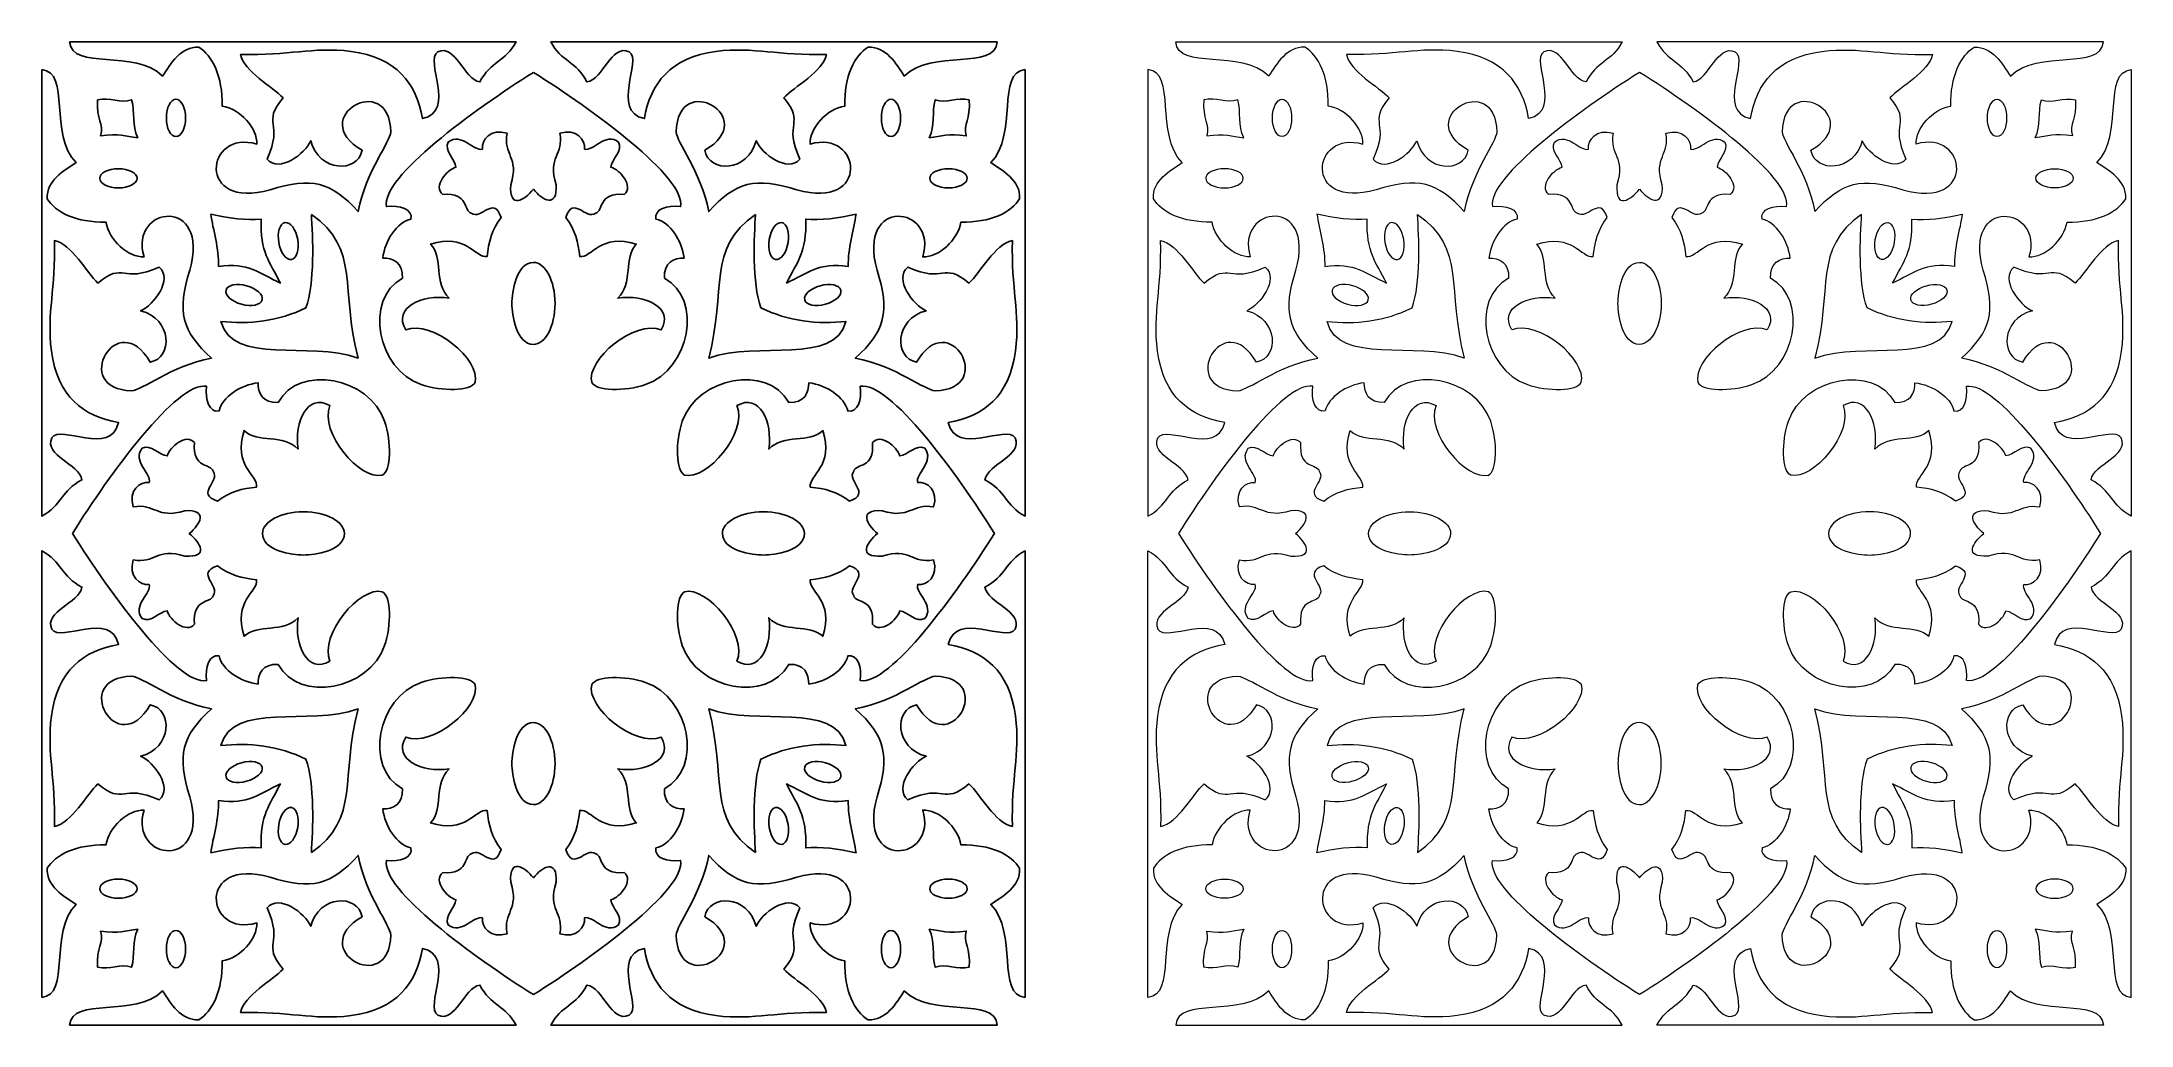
# Model space of a CAD drawing. Header units: centimetres. Extents: x -28.8 to 28.8, y -13.5 to 13.5.
import ezdxf

# ---------------------------------------------------------------- set-up
doc = ezdxf.new("R2010")
doc.units = ezdxf.units.CM
doc.header["$MEASUREMENT"] = 0
doc.layers.add('layer 1', color=7, linetype='Continuous')

msp = doc.modelspace()

# ---------------------------------------------------------------- linework, layer by layer
at = {"layer": 'layer 1', "color": 242}
for centre in [(-25.0913, 11.44987), (-5.3887, 11.44987), (-25.0913, -11.44987), (-5.3887, -11.44987)]:
    msp.add_ellipse(centre, major_axis=(0, 0.51492), ratio=0.51343898, dxfattribs=at)
at = {"layer": 'layer 1', "color": 250, "lineweight": 9}
for centre in [(5.38871, 11.44987), (25.09131, 11.44987), (5.38871, -11.44987), (25.09131, -11.44987)]:
    msp.add_ellipse(centre, major_axis=(0, 0.51492), ratio=0.51343898, dxfattribs=at)
at = {"layer": 'layer 1', "color": 242}
for points, knots in [([(-28.02001, 13.54666), (-27.96321, 12.74569), (-26.22127, 13.35753), (-25.45778, 12.60222), (-25.45778, 12.60222), (-25.23153, 12.94321), (-24.96694, 13.41986), (-24.46231, 13.39533), (-24.46231, 13.39533), (-24.09067, 13.1803), (-23.79809, 12.59134), (-23.8217, 11.77782), (-23.8217, 11.77782), (-23.32292, 11.70039), (-22.8456, 11.16147), (-22.86174, 10.7275), (-22.86174, 10.7275), (-24.27978, 11.14923), (-24.54594, 8.89416), (-22.4949, 9.46687), (-22.4949, 9.46687), (-21.36415, 9.82556), (-20.80308, 9.69251), (-20.07238, 8.86842), (-20.07238, 8.86842), (-19.84391, 10.01052), (-19.18154, 10.78048), (-19.1735, 11.06525), (-19.1735, 11.06525), (-19.20835, 12.78261), (-21.53037, 11.45726), (-19.95948, 10.55796), (-19.95948, 10.55796), (-20.08029, 9.92622), (-21.1506, 9.94962), (-21.37841, 10.82218), (-21.37841, 10.82218), (-21.5279, 10.46174), (-22.244, 9.92409), (-22.58062, 10.31461), (-22.58062, 10.31461), (-22.10842, 11.33689), (-22.74983, 11.27958), (-22.13742, 11.99894), (-22.13742, 11.99894), (-22.42643, 12.31979), (-23.22145, 12.71584), (-23.31134, 13.19862), (-23.31134, 13.19862), (-21.96148, 13.15823), (-21.36402, 13.41196), (-20.26723, 13.28264), (-20.26723, 13.28264), (-19.01432, 13.11051), (-18.46432, 12.40588), (-18.29607, 11.42907), (-18.29607, 11.42907), (-17.34412, 11.65205), (-18.26469, 13.03098), (-17.87381, 13.27423), (-17.87381, 13.27423), (-17.37352, 13.48683), (-17.17663, 12.52451), (-16.71397, 12.44046), (-16.71397, 12.44046), (-16.43159, 13.01057), (-15.99837, 13.00326), (-15.72025, 13.54668), (-15.72025, 13.54668), (-15.72025, 13.54668), (-28.02001, 13.54666), (-28.02001, 13.54666)], [0, 0, 0, 0, 0.05263158, 0.05263158, 0.05263158, 0.05263158, 0.10526316, 0.10526316, 0.10526316, 0.10526316, 0.15789474, 0.15789474, 0.15789474, 0.15789474, 0.21052632, 0.21052632, 0.21052632, 0.21052632, 0.26315789, 0.26315789, 0.26315789, 0.26315789, 0.31578947, 0.31578947, 0.31578947, 0.31578947, 0.36842105, 0.36842105, 0.36842105, 0.36842105, 0.42105263, 0.42105263, 0.42105263, 0.42105263, 0.47368421, 0.47368421, 0.47368421, 0.47368421, 0.52631579, 0.52631579, 0.52631579, 0.52631579, 0.57894737, 0.57894737, 0.57894737, 0.57894737, 0.63157895, 0.63157895, 0.63157895, 0.63157895, 0.68421053, 0.68421053, 0.68421053, 0.68421053, 0.73684211, 0.73684211, 0.73684211, 0.73684211, 0.78947368, 0.78947368, 0.78947368, 0.78947368, 0.84210526, 0.84210526, 0.84210526, 0.84210526, 0.89473684, 0.89473684, 0.89473684, 0.89473684, 1, 1, 1, 1]), ([(-2.45999, 13.54666), (-2.51679, 12.74569), (-4.25873, 13.35753), (-5.02222, 12.60222), (-5.02222, 12.60222), (-5.24847, 12.94321), (-5.51306, 13.41986), (-6.01769, 13.39533), (-6.01769, 13.39533), (-6.38933, 13.1803), (-6.68191, 12.59134), (-6.6583, 11.77782), (-6.6583, 11.77782), (-7.15708, 11.70039), (-7.6344, 11.16147), (-7.61826, 10.7275), (-7.61826, 10.7275), (-6.20022, 11.14923), (-5.93406, 8.89416), (-7.9851, 9.46687), (-7.9851, 9.46687), (-9.11585, 9.82556), (-9.67692, 9.69251), (-10.40762, 8.86842), (-10.40762, 8.86842), (-10.63609, 10.01052), (-11.29846, 10.78048), (-11.3065, 11.06525), (-11.3065, 11.06525), (-11.27165, 12.78261), (-8.94963, 11.45726), (-10.52052, 10.55796), (-10.52052, 10.55796), (-10.39971, 9.92622), (-9.3294, 9.94962), (-9.10159, 10.82218), (-9.10159, 10.82218), (-8.9521, 10.46174), (-8.236, 9.92409), (-7.89938, 10.31461), (-7.89938, 10.31461), (-8.37158, 11.33689), (-7.73017, 11.27958), (-8.34258, 11.99894), (-8.34258, 11.99894), (-8.05357, 12.31979), (-7.25855, 12.71584), (-7.16866, 13.19862), (-7.16866, 13.19862), (-8.51852, 13.15823), (-9.11598, 13.41196), (-10.21277, 13.28264), (-10.21277, 13.28264), (-11.46568, 13.11051), (-12.01568, 12.40588), (-12.18393, 11.42907), (-12.18393, 11.42907), (-13.13588, 11.65205), (-12.21531, 13.03098), (-12.60619, 13.27423), (-12.60619, 13.27423), (-13.10648, 13.48683), (-13.30337, 12.52451), (-13.76603, 12.44046), (-13.76603, 12.44046), (-14.04841, 13.01057), (-14.48163, 13.00326), (-14.75975, 13.54668), (-14.75975, 13.54668), (-14.75975, 13.54668), (-2.45999, 13.54666), (-2.45999, 13.54666)], [0, 0, 0, 0, 0.05263158, 0.05263158, 0.05263158, 0.05263158, 0.10526316, 0.10526316, 0.10526316, 0.10526316, 0.15789474, 0.15789474, 0.15789474, 0.15789474, 0.21052632, 0.21052632, 0.21052632, 0.21052632, 0.26315789, 0.26315789, 0.26315789, 0.26315789, 0.31578947, 0.31578947, 0.31578947, 0.31578947, 0.36842105, 0.36842105, 0.36842105, 0.36842105, 0.42105263, 0.42105263, 0.42105263, 0.42105263, 0.47368421, 0.47368421, 0.47368421, 0.47368421, 0.52631579, 0.52631579, 0.52631579, 0.52631579, 0.57894737, 0.57894737, 0.57894737, 0.57894737, 0.63157895, 0.63157895, 0.63157895, 0.63157895, 0.68421053, 0.68421053, 0.68421053, 0.68421053, 0.73684211, 0.73684211, 0.73684211, 0.73684211, 0.78947368, 0.78947368, 0.78947368, 0.78947368, 0.84210526, 0.84210526, 0.84210526, 0.84210526, 0.89473684, 0.89473684, 0.89473684, 0.89473684, 1, 1, 1, 1]), ([(-28.78798, 12.78026), (-27.98701, 12.72346), (-28.59885, 10.98152), (-27.84354, 10.21803), (-27.84354, 10.21803), (-28.18453, 9.99178), (-28.66118, 9.72719), (-28.63665, 9.22256), (-28.63665, 9.22256), (-28.42162, 8.85092), (-27.83266, 8.55834), (-27.01914, 8.58195), (-27.01914, 8.58195), (-26.94171, 8.08317), (-26.40279, 7.60585), (-25.96882, 7.62199), (-25.96882, 7.62199), (-26.39055, 9.04003), (-24.13548, 9.30619), (-24.70819, 7.25515), (-24.70819, 7.25515), (-25.06688, 6.1244), (-24.93383, 5.56333), (-24.10974, 4.83263), (-24.10974, 4.83263), (-25.25184, 4.60416), (-26.0218, 3.94179), (-26.30657, 3.93375), (-26.30657, 3.93375), (-28.02393, 3.9686), (-26.69858, 6.29062), (-25.79928, 4.71973), (-25.79928, 4.71973), (-25.16754, 4.84054), (-25.19094, 5.91085), (-26.0635, 6.13866), (-26.0635, 6.13866), (-25.70306, 6.28815), (-25.16541, 7.00425), (-25.55593, 7.34087), (-25.55593, 7.34087), (-26.57821, 6.86867), (-26.5209, 7.51008), (-27.24026, 6.89767), (-27.24026, 6.89767), (-27.56111, 7.18668), (-27.95716, 7.9817), (-28.43994, 8.07159), (-28.43994, 8.07159), (-28.39955, 6.72173), (-28.65328, 6.12427), (-28.52396, 5.02748), (-28.52396, 5.02748), (-28.35183, 3.77457), (-27.6472, 3.22457), (-26.67039, 3.05632), (-26.67039, 3.05632), (-26.89337, 2.10437), (-28.2723, 3.02494), (-28.51555, 2.63406), (-28.51555, 2.63406), (-28.72815, 2.13377), (-27.76583, 1.93688), (-27.68178, 1.47422), (-27.68178, 1.47422), (-28.25189, 1.19184), (-28.24458, 0.75862), (-28.788, 0.4805), (-28.788, 0.4805), (-28.788, 0.4805), (-28.78798, 12.78026), (-28.78798, 12.78026)], [0, 0, 0, 0, 0.05263158, 0.05263158, 0.05263158, 0.05263158, 0.10526316, 0.10526316, 0.10526316, 0.10526316, 0.15789474, 0.15789474, 0.15789474, 0.15789474, 0.21052632, 0.21052632, 0.21052632, 0.21052632, 0.26315789, 0.26315789, 0.26315789, 0.26315789, 0.31578947, 0.31578947, 0.31578947, 0.31578947, 0.36842105, 0.36842105, 0.36842105, 0.36842105, 0.42105263, 0.42105263, 0.42105263, 0.42105263, 0.47368421, 0.47368421, 0.47368421, 0.47368421, 0.52631579, 0.52631579, 0.52631579, 0.52631579, 0.57894737, 0.57894737, 0.57894737, 0.57894737, 0.63157895, 0.63157895, 0.63157895, 0.63157895, 0.68421053, 0.68421053, 0.68421053, 0.68421053, 0.73684211, 0.73684211, 0.73684211, 0.73684211, 0.78947368, 0.78947368, 0.78947368, 0.78947368, 0.84210526, 0.84210526, 0.84210526, 0.84210526, 0.89473684, 0.89473684, 0.89473684, 0.89473684, 1, 1, 1, 1]), ([(-15.24003, 12.70355), (-13.6054, 11.67777), (-11.03839, 9.81608), (-11.18702, 9.00556), (-11.18702, 9.00556), (-11.5528, 9.05528), (-11.9234, 8.93388), (-11.86502, 8.66306), (-11.86502, 8.66306), (-11.48392, 8.57799), (-11.14642, 8.06995), (-11.08912, 7.58847), (-11.08912, 7.58847), (-11.35824, 7.59064), (-11.66128, 7.46561), (-11.62935, 7.03529), (-11.62935, 7.03529), (-10.56509, 6.44541), (-10.93343, 4.52199), (-12.14902, 4.10212), (-12.14902, 4.10212), (-12.71484, 3.91029), (-13.52863, 3.92246), (-13.63098, 4.16428), (-13.63098, 4.16428), (-13.801, 4.77121), (-12.44606, 5.91414), (-11.71935, 5.60847), (-11.71935, 5.60847), (-11.3579, 6.22315), (-12.16288, 6.59704), (-12.91731, 6.48562), (-12.91731, 6.48562), (-12.48431, 6.87915), (-12.76559, 7.61422), (-12.40562, 7.97184), (-12.40562, 7.97184), (-13.37579, 8.29036), (-13.63598, 7.58822), (-13.9642, 7.62758), (-13.9642, 7.62758), (-14.00224, 8.01887), (-14.08773, 8.3749), (-14.34997, 8.70483), (-14.34997, 8.70483), (-14.13512, 9.3317), (-13.8134, 8.62227), (-13.52487, 8.82458), (-13.52487, 8.82458), (-13.3004, 8.89055), (-13.47266, 9.40112), (-12.73863, 9.34055), (-12.73863, 9.34055), (-12.46991, 9.56091), (-12.84974, 10.02427), (-13.10547, 10.09168), (-13.10547, 10.09168), (-13.08358, 10.31477), (-12.76595, 10.54832), (-12.89333, 10.78182), (-12.89333, 10.78182), (-13.25229, 11.07169), (-13.60493, 10.50805), (-13.83706, 10.59121), (-13.83706, 10.59121), (-13.79844, 10.83987), (-14.05919, 11.16969), (-14.51144, 11.02584), (-14.51144, 11.02584), (-14.39648, 10.42668), (-14.86095, 10.37852), (-14.61386, 9.60902), (-14.61386, 9.60902), (-14.57551, 8.94989), (-14.99362, 9.17592), (-15.24003, 9.48394), (-15.24003, 9.48394), (-15.49369, 9.18218), (-15.90618, 8.92096), (-15.86614, 9.60902), (-15.86614, 9.60902), (-15.61905, 10.37852), (-16.08352, 10.42668), (-15.96856, 11.02584), (-15.96856, 11.02584), (-16.42081, 11.16969), (-16.68156, 10.83987), (-16.64294, 10.59121), (-16.64294, 10.59121), (-16.87507, 10.50805), (-17.22771, 11.07169), (-17.58667, 10.78182), (-17.58667, 10.78182), (-17.71405, 10.54832), (-17.39642, 10.31477), (-17.37453, 10.09168), (-17.37453, 10.09168), (-17.63026, 10.02427), (-18.01009, 9.56091), (-17.74137, 9.34055), (-17.74137, 9.34055), (-17.00734, 9.40112), (-17.1796, 8.89055), (-16.95513, 8.82458), (-16.95513, 8.82458), (-16.6666, 8.62227), (-16.34488, 9.3317), (-16.13003, 8.70483), (-16.13003, 8.70483), (-16.39227, 8.3749), (-16.47776, 8.01887), (-16.5158, 7.62758), (-16.5158, 7.62758), (-16.84402, 7.58822), (-17.10421, 8.29036), (-18.07438, 7.97184), (-18.07438, 7.97184), (-17.71441, 7.61422), (-17.99569, 6.87915), (-17.56269, 6.48562), (-17.56269, 6.48562), (-18.31712, 6.59704), (-19.1221, 6.22315), (-18.76065, 5.60847), (-18.76065, 5.60847), (-18.03394, 5.91414), (-16.679, 4.77121), (-16.84902, 4.16428), (-16.84902, 4.16428), (-16.95137, 3.92246), (-17.76516, 3.91029), (-18.33098, 4.10212), (-18.33098, 4.10212), (-19.54657, 4.52199), (-19.91491, 6.44541), (-18.85065, 7.03529), (-18.85065, 7.03529), (-18.81872, 7.46561), (-19.12176, 7.59064), (-19.39088, 7.58847), (-19.39088, 7.58847), (-19.33358, 8.06995), (-18.99608, 8.57799), (-18.61498, 8.66306), (-18.61498, 8.66306), (-18.5566, 8.93388), (-18.9272, 9.05528), (-19.29298, 9.00556), (-19.29298, 9.00556), (-19.44161, 9.81608), (-16.87466, 11.67777), (-15.24003, 12.70355)], [0, 0, 0, 0, 0.02564103, 0.02564103, 0.02564103, 0.02564103, 0.05128205, 0.05128205, 0.05128205, 0.05128205, 0.07692308, 0.07692308, 0.07692308, 0.07692308, 0.1025641, 0.1025641, 0.1025641, 0.1025641, 0.12820513, 0.12820513, 0.12820513, 0.12820513, 0.15384615, 0.15384615, 0.15384615, 0.15384615, 0.17948718, 0.17948718, 0.17948718, 0.17948718, 0.20512821, 0.20512821, 0.20512821, 0.20512821, 0.23076923, 0.23076923, 0.23076923, 0.23076923, 0.25641026, 0.25641026, 0.25641026, 0.25641026, 0.28205128, 0.28205128, 0.28205128, 0.28205128, 0.30769231, 0.30769231, 0.30769231, 0.30769231, 0.33333333, 0.33333333, 0.33333333, 0.33333333, 0.35897436, 0.35897436, 0.35897436, 0.35897436, 0.38461538, 0.38461538, 0.38461538, 0.38461538, 0.41025641, 0.41025641, 0.41025641, 0.41025641, 0.43589744, 0.43589744, 0.43589744, 0.43589744, 0.46153846, 0.46153846, 0.46153846, 0.46153846, 0.48717949, 0.48717949, 0.48717949, 0.48717949, 0.51282051, 0.51282051, 0.51282051, 0.51282051, 0.53846154, 0.53846154, 0.53846154, 0.53846154, 0.56410256, 0.56410256, 0.56410256, 0.56410256, 0.58974359, 0.58974359, 0.58974359, 0.58974359, 0.61538462, 0.61538462, 0.61538462, 0.61538462, 0.64102564, 0.64102564, 0.64102564, 0.64102564, 0.66666667, 0.66666667, 0.66666667, 0.66666667, 0.69230769, 0.69230769, 0.69230769, 0.69230769, 0.71794872, 0.71794872, 0.71794872, 0.71794872, 0.74358974, 0.74358974, 0.74358974, 0.74358974, 0.76923077, 0.76923077, 0.76923077, 0.76923077, 0.79487179, 0.79487179, 0.79487179, 0.79487179, 0.82051282, 0.82051282, 0.82051282, 0.82051282, 0.84615385, 0.84615385, 0.84615385, 0.84615385, 0.87179487, 0.87179487, 0.87179487, 0.87179487, 0.8974359, 0.8974359, 0.8974359, 0.8974359, 0.92307692, 0.92307692, 0.92307692, 0.92307692, 0.94871795, 0.94871795, 0.94871795, 0.94871795, 1, 1, 1, 1]), ([(-1.69202, 12.78026), (-2.49299, 12.72346), (-1.88115, 10.98152), (-2.63646, 10.21803), (-2.63646, 10.21803), (-2.29547, 9.99178), (-1.81882, 9.72719), (-1.84335, 9.22256), (-1.84335, 9.22256), (-2.05838, 8.85092), (-2.64734, 8.55834), (-3.46086, 8.58195), (-3.46086, 8.58195), (-3.53829, 8.08317), (-4.07721, 7.60585), (-4.51118, 7.62199), (-4.51118, 7.62199), (-4.08945, 9.04003), (-6.34452, 9.30619), (-5.77181, 7.25515), (-5.77181, 7.25515), (-5.41312, 6.1244), (-5.54617, 5.56333), (-6.37026, 4.83263), (-6.37026, 4.83263), (-5.22816, 4.60416), (-4.4582, 3.94179), (-4.17343, 3.93375), (-4.17343, 3.93375), (-2.45607, 3.9686), (-3.78142, 6.29062), (-4.68072, 4.71973), (-4.68072, 4.71973), (-5.31246, 4.84054), (-5.28906, 5.91085), (-4.4165, 6.13866), (-4.4165, 6.13866), (-4.77694, 6.28815), (-5.31459, 7.00425), (-4.92407, 7.34087), (-4.92407, 7.34087), (-3.90179, 6.86867), (-3.9591, 7.51008), (-3.23974, 6.89767), (-3.23974, 6.89767), (-2.91889, 7.18668), (-2.52284, 7.9817), (-2.04006, 8.07159), (-2.04006, 8.07159), (-2.08045, 6.72173), (-1.82672, 6.12427), (-1.95604, 5.02748), (-1.95604, 5.02748), (-2.12817, 3.77457), (-2.8328, 3.22457), (-3.80961, 3.05632), (-3.80961, 3.05632), (-3.58663, 2.10437), (-2.2077, 3.02494), (-1.96445, 2.63406), (-1.96445, 2.63406), (-1.75185, 2.13377), (-2.71417, 1.93688), (-2.79822, 1.47422), (-2.79822, 1.47422), (-2.22811, 1.19184), (-2.23542, 0.75862), (-1.692, 0.4805), (-1.692, 0.4805), (-1.692, 0.4805), (-1.69202, 12.78026), (-1.69202, 12.78026)], [0, 0, 0, 0, 0.05263158, 0.05263158, 0.05263158, 0.05263158, 0.10526316, 0.10526316, 0.10526316, 0.10526316, 0.15789474, 0.15789474, 0.15789474, 0.15789474, 0.21052632, 0.21052632, 0.21052632, 0.21052632, 0.26315789, 0.26315789, 0.26315789, 0.26315789, 0.31578947, 0.31578947, 0.31578947, 0.31578947, 0.36842105, 0.36842105, 0.36842105, 0.36842105, 0.42105263, 0.42105263, 0.42105263, 0.42105263, 0.47368421, 0.47368421, 0.47368421, 0.47368421, 0.52631579, 0.52631579, 0.52631579, 0.52631579, 0.57894737, 0.57894737, 0.57894737, 0.57894737, 0.63157895, 0.63157895, 0.63157895, 0.63157895, 0.68421053, 0.68421053, 0.68421053, 0.68421053, 0.73684211, 0.73684211, 0.73684211, 0.73684211, 0.78947368, 0.78947368, 0.78947368, 0.78947368, 0.84210526, 0.84210526, 0.84210526, 0.84210526, 0.89473684, 0.89473684, 0.89473684, 0.89473684, 1, 1, 1, 1]), ([(-27.25093, 11.94389), (-26.90299, 12.03156), (-26.63056, 11.83801), (-26.31163, 11.94894), (-26.31163, 11.94894), (-26.21414, 11.60932), (-26.30984, 11.23316), (-26.1458, 10.90169), (-26.1458, 10.90169), (-26.48704, 10.94259), (-26.66607, 11.02874), (-27.16618, 10.95255), (-27.16618, 10.95255), (-27.07623, 11.29449), (-27.28766, 11.40141), (-27.25093, 11.94389)], [0, 0, 0, 0, 0.2, 0.2, 0.2, 0.2, 0.4, 0.4, 0.4, 0.4, 0.6, 0.6, 0.6, 0.6, 1, 1, 1, 1]), ([(-3.22907, 11.94389), (-3.57701, 12.03156), (-3.84944, 11.83801), (-4.16837, 11.94894), (-4.16837, 11.94894), (-4.26586, 11.60932), (-4.17016, 11.23316), (-4.3342, 10.90169), (-4.3342, 10.90169), (-3.99296, 10.94259), (-3.81393, 11.02874), (-3.31382, 10.95255), (-3.31382, 10.95255), (-3.40377, 11.29449), (-3.19234, 11.40141), (-3.22907, 11.94389)], [0, 0, 0, 0, 0.2, 0.2, 0.2, 0.2, 0.4, 0.4, 0.4, 0.4, 0.6, 0.6, 0.6, 0.6, 1, 1, 1, 1]), ([(-27.19206, 9.78618), (-27.19206, 9.9322), (-26.96152, 10.05056), (-26.67714, 10.05056), (-26.67714, 10.05056), (-26.39275, 10.05056), (-26.16221, 9.9322), (-26.16221, 9.78618), (-26.16221, 9.78618), (-26.16221, 9.64016), (-26.39275, 9.5218), (-26.67714, 9.5218), (-26.67714, 9.5218), (-26.96152, 9.5218), (-27.19206, 9.64016), (-27.19206, 9.78618)], [0, 0, 0, 0, 0.2, 0.2, 0.2, 0.2, 0.4, 0.4, 0.4, 0.4, 0.6, 0.6, 0.6, 0.6, 1, 1, 1, 1]), ([(-3.28794, 9.78618), (-3.28794, 9.9322), (-3.51848, 10.05056), (-3.80286, 10.05056), (-3.80286, 10.05056), (-4.08725, 10.05056), (-4.31779, 9.9322), (-4.31779, 9.78618), (-4.31779, 9.78618), (-4.31779, 9.64016), (-4.08725, 9.5218), (-3.80286, 9.5218), (-3.80286, 9.5218), (-3.51848, 9.5218), (-3.28794, 9.64016), (-3.28794, 9.78618)], [0, 0, 0, 0, 0.2, 0.2, 0.2, 0.2, 0.4, 0.4, 0.4, 0.4, 0.6, 0.6, 0.6, 0.6, 1, 1, 1, 1]), ([(-24.13103, 8.80153), (-23.66643, 8.68844), (-23.12727, 8.61794), (-22.74532, 8.66262), (-22.74532, 8.66262), (-22.76786, 7.73487), (-22.51829, 7.5023), (-22.21334, 6.89838), (-22.21334, 6.89838), (-22.78983, 7.16523), (-23.10139, 7.47668), (-23.91671, 7.35974), (-23.91671, 7.35974), (-23.90034, 7.83726), (-24.0716, 8.37163), (-24.13103, 8.80153)], [0, 0, 0, 0, 0.2, 0.2, 0.2, 0.2, 0.4, 0.4, 0.4, 0.4, 0.6, 0.6, 0.6, 0.6, 1, 1, 1, 1]), ([(-21.35923, 8.7929), (-21.31758, 8.19265), (-21.26252, 6.87523), (-21.50919, 6.21883), (-21.50919, 6.21883), (-22.24727, 5.84968), (-23.08923, 5.7539), (-23.85253, 5.84515), (-23.85253, 5.84515), (-23.52604, 4.61589), (-21.42576, 5.32005), (-20.07121, 4.83208), (-20.07121, 4.83208), (-20.57421, 6.72923), (-19.99857, 7.8383), (-21.35923, 8.7929)], [0, 0, 0, 0, 0.2, 0.2, 0.2, 0.2, 0.4, 0.4, 0.4, 0.4, 0.6, 0.6, 0.6, 0.6, 1, 1, 1, 1]), ([(-9.12077, 8.7929), (-9.16242, 8.19265), (-9.21748, 6.87523), (-8.97081, 6.21883), (-8.97081, 6.21883), (-8.23273, 5.84968), (-7.39077, 5.7539), (-6.62747, 5.84515), (-6.62747, 5.84515), (-6.95396, 4.61589), (-9.05424, 5.32005), (-10.40879, 4.83208), (-10.40879, 4.83208), (-9.90579, 6.72923), (-10.48143, 7.8383), (-9.12077, 8.7929)], [0, 0, 0, 0, 0.2, 0.2, 0.2, 0.2, 0.4, 0.4, 0.4, 0.4, 0.6, 0.6, 0.6, 0.6, 1, 1, 1, 1]), ([(-6.34897, 8.80153), (-6.81357, 8.68844), (-7.35273, 8.61794), (-7.73468, 8.66262), (-7.73468, 8.66262), (-7.71214, 7.73487), (-7.96171, 7.5023), (-8.26666, 6.89838), (-8.26666, 6.89838), (-7.69017, 7.16523), (-7.37861, 7.47668), (-6.56329, 7.35974), (-6.56329, 7.35974), (-6.57966, 7.83726), (-6.4084, 8.37163), (-6.34897, 8.80153)], [0, 0, 0, 0, 0.2, 0.2, 0.2, 0.2, 0.4, 0.4, 0.4, 0.4, 0.6, 0.6, 0.6, 0.6, 1, 1, 1, 1]), ([(-22.08335, 8.56498), (-21.9394, 8.58946), (-21.78406, 8.38203), (-21.73638, 8.10167), (-21.73638, 8.10167), (-21.68871, 7.82131), (-21.76674, 7.57419), (-21.91069, 7.54971), (-21.91069, 7.54971), (-22.05464, 7.52523), (-22.20998, 7.73266), (-22.25766, 8.01302), (-22.25766, 8.01302), (-22.30534, 8.29338), (-22.2273, 8.5405), (-22.08335, 8.56498)], [0, 0, 0, 0, 0.2, 0.2, 0.2, 0.2, 0.4, 0.4, 0.4, 0.4, 0.6, 0.6, 0.6, 0.6, 1, 1, 1, 1]), ([(-8.39665, 8.56498), (-8.5406, 8.58946), (-8.69594, 8.38203), (-8.74362, 8.10167), (-8.74362, 8.10167), (-8.79129, 7.82131), (-8.71326, 7.57419), (-8.56931, 7.54971), (-8.56931, 7.54971), (-8.42536, 7.52523), (-8.27002, 7.73266), (-8.22234, 8.01302), (-8.22234, 8.01302), (-8.17466, 8.29338), (-8.2527, 8.5405), (-8.39665, 8.56498)], [0, 0, 0, 0, 0.2, 0.2, 0.2, 0.2, 0.4, 0.4, 0.4, 0.4, 0.6, 0.6, 0.6, 0.6, 1, 1, 1, 1]), ([(-15.24001, 5.20766), (-14.91207, 5.20766), (-14.64572, 5.71367), (-14.64572, 6.33759), (-14.64572, 6.33759), (-14.64572, 6.96151), (-14.91208, 7.46751), (-15.24002, 7.46751), (-15.24002, 7.46751), (-15.71677, 7.46751), (-15.83428, 6.64183), (-15.83428, 6.33759), (-15.83428, 6.33759), (-15.83428, 6.03334), (-15.71678, 5.20766), (-15.24001, 5.20766)], [0, 0, 0, 0, 0.2, 0.2, 0.2, 0.2, 0.4, 0.4, 0.4, 0.4, 0.6, 0.6, 0.6, 0.6, 1, 1, 1, 1]), ([(-23.70986, 6.70803), (-23.67112, 6.84881), (-23.41745, 6.90178), (-23.14325, 6.82634), (-23.14325, 6.82634), (-22.86905, 6.75091), (-22.67817, 6.57563), (-22.7169, 6.43485), (-22.7169, 6.43485), (-22.75563, 6.29406), (-23.00931, 6.24109), (-23.28351, 6.31653), (-23.28351, 6.31653), (-23.5577, 6.39197), (-23.74859, 6.56724), (-23.70986, 6.70803)], [0, 0, 0, 0, 0.2, 0.2, 0.2, 0.2, 0.4, 0.4, 0.4, 0.4, 0.6, 0.6, 0.6, 0.6, 1, 1, 1, 1]), ([(-6.77014, 6.70803), (-6.80888, 6.84881), (-7.06255, 6.90178), (-7.33675, 6.82634), (-7.33675, 6.82634), (-7.61095, 6.75091), (-7.80183, 6.57563), (-7.7631, 6.43485), (-7.7631, 6.43485), (-7.72437, 6.29406), (-7.47069, 6.24109), (-7.19649, 6.31653), (-7.19649, 6.31653), (-6.9223, 6.39197), (-6.73141, 6.56724), (-6.77014, 6.70803)], [0, 0, 0, 0, 0.2, 0.2, 0.2, 0.2, 0.4, 0.4, 0.4, 0.4, 0.6, 0.6, 0.6, 0.6, 1, 1, 1, 1]), ([(-27.94335, 0.00174), (-26.91757, 1.63637), (-25.05588, 4.20338), (-24.24536, 4.05475), (-24.24536, 4.05475), (-24.29508, 3.68897), (-24.17368, 3.31837), (-23.90286, 3.37675), (-23.90286, 3.37675), (-23.81779, 3.75785), (-23.30975, 4.09535), (-22.82827, 4.15265), (-22.82827, 4.15265), (-22.83044, 3.88353), (-22.70541, 3.58049), (-22.27509, 3.61242), (-22.27509, 3.61242), (-21.68521, 4.67668), (-19.76179, 4.30834), (-19.34192, 3.09275), (-19.34192, 3.09275), (-19.15009, 2.52693), (-19.16226, 1.71314), (-19.40408, 1.61079), (-19.40408, 1.61079), (-20.01101, 1.44077), (-21.15394, 2.79571), (-20.84827, 3.52242), (-20.84827, 3.52242), (-21.46295, 3.88387), (-21.83684, 3.07889), (-21.72542, 2.32446), (-21.72542, 2.32446), (-22.11895, 2.75746), (-22.85402, 2.47618), (-23.21164, 2.83615), (-23.21164, 2.83615), (-23.53016, 1.86598), (-22.82802, 1.60579), (-22.86738, 1.27757), (-22.86738, 1.27757), (-23.25867, 1.23953), (-23.6147, 1.15404), (-23.94463, 0.8918), (-23.94463, 0.8918), (-24.5715, 1.10665), (-23.86207, 1.42837), (-24.06438, 1.7169), (-24.06438, 1.7169), (-24.13035, 1.94137), (-24.64092, 1.76911), (-24.58035, 2.50314), (-24.58035, 2.50314), (-24.80071, 2.77186), (-25.26407, 2.39203), (-25.33148, 2.1363), (-25.33148, 2.1363), (-25.55457, 2.15819), (-25.78812, 2.47582), (-26.02162, 2.34844), (-26.02162, 2.34844), (-26.31149, 1.98948), (-25.74785, 1.63684), (-25.83101, 1.40471), (-25.83101, 1.40471), (-26.07967, 1.44333), (-26.40949, 1.18258), (-26.26564, 0.73033), (-26.26564, 0.73033), (-25.66648, 0.84529), (-25.61832, 0.38082), (-24.84882, 0.62791), (-24.84882, 0.62791), (-24.18969, 0.66626), (-24.41572, 0.24815), (-24.72374, 0.00174), (-24.72374, 0.00174), (-24.42198, -0.25192), (-24.16076, -0.66441), (-24.84882, -0.62437), (-24.84882, -0.62437), (-25.61832, -0.37728), (-25.66648, -0.84175), (-26.26564, -0.72679), (-26.26564, -0.72679), (-26.40949, -1.17904), (-26.07967, -1.43979), (-25.83101, -1.40117), (-25.83101, -1.40117), (-25.74785, -1.6333), (-26.31149, -1.98594), (-26.02162, -2.3449), (-26.02162, -2.3449), (-25.78812, -2.47228), (-25.55457, -2.15465), (-25.33148, -2.13276), (-25.33148, -2.13276), (-25.26407, -2.38849), (-24.80071, -2.76832), (-24.58035, -2.4996), (-24.58035, -2.4996), (-24.64092, -1.76557), (-24.13035, -1.93783), (-24.06438, -1.71336), (-24.06438, -1.71336), (-23.86207, -1.42483), (-24.5715, -1.10311), (-23.94463, -0.88826), (-23.94463, -0.88826), (-23.6147, -1.1505), (-23.25867, -1.23599), (-22.86738, -1.27403), (-22.86738, -1.27403), (-22.82802, -1.60225), (-23.53016, -1.86244), (-23.21164, -2.83261), (-23.21164, -2.83261), (-22.85402, -2.47264), (-22.11895, -2.75392), (-21.72542, -2.32092), (-21.72542, -2.32092), (-21.83684, -3.07535), (-21.46295, -3.88033), (-20.84827, -3.51888), (-20.84827, -3.51888), (-21.15394, -2.79217), (-20.01101, -1.43723), (-19.40408, -1.60725), (-19.40408, -1.60725), (-19.16226, -1.7096), (-19.15009, -2.52339), (-19.34192, -3.08921), (-19.34192, -3.08921), (-19.76179, -4.3048), (-21.68521, -4.67314), (-22.27509, -3.60888), (-22.27509, -3.60888), (-22.70541, -3.57695), (-22.83044, -3.87999), (-22.82827, -4.14911), (-22.82827, -4.14911), (-23.30975, -4.09181), (-23.81779, -3.75431), (-23.90286, -3.37321), (-23.90286, -3.37321), (-24.17368, -3.31483), (-24.29508, -3.68543), (-24.24536, -4.05121), (-24.24536, -4.05121), (-25.05588, -4.19984), (-26.91757, -1.63289), (-27.94335, 0.00174)], [0, 0, 0, 0, 0.02564103, 0.02564103, 0.02564103, 0.02564103, 0.05128205, 0.05128205, 0.05128205, 0.05128205, 0.07692308, 0.07692308, 0.07692308, 0.07692308, 0.1025641, 0.1025641, 0.1025641, 0.1025641, 0.12820513, 0.12820513, 0.12820513, 0.12820513, 0.15384615, 0.15384615, 0.15384615, 0.15384615, 0.17948718, 0.17948718, 0.17948718, 0.17948718, 0.20512821, 0.20512821, 0.20512821, 0.20512821, 0.23076923, 0.23076923, 0.23076923, 0.23076923, 0.25641026, 0.25641026, 0.25641026, 0.25641026, 0.28205128, 0.28205128, 0.28205128, 0.28205128, 0.30769231, 0.30769231, 0.30769231, 0.30769231, 0.33333333, 0.33333333, 0.33333333, 0.33333333, 0.35897436, 0.35897436, 0.35897436, 0.35897436, 0.38461538, 0.38461538, 0.38461538, 0.38461538, 0.41025641, 0.41025641, 0.41025641, 0.41025641, 0.43589744, 0.43589744, 0.43589744, 0.43589744, 0.46153846, 0.46153846, 0.46153846, 0.46153846, 0.48717949, 0.48717949, 0.48717949, 0.48717949, 0.51282051, 0.51282051, 0.51282051, 0.51282051, 0.53846154, 0.53846154, 0.53846154, 0.53846154, 0.56410256, 0.56410256, 0.56410256, 0.56410256, 0.58974359, 0.58974359, 0.58974359, 0.58974359, 0.61538462, 0.61538462, 0.61538462, 0.61538462, 0.64102564, 0.64102564, 0.64102564, 0.64102564, 0.66666667, 0.66666667, 0.66666667, 0.66666667, 0.69230769, 0.69230769, 0.69230769, 0.69230769, 0.71794872, 0.71794872, 0.71794872, 0.71794872, 0.74358974, 0.74358974, 0.74358974, 0.74358974, 0.76923077, 0.76923077, 0.76923077, 0.76923077, 0.79487179, 0.79487179, 0.79487179, 0.79487179, 0.82051282, 0.82051282, 0.82051282, 0.82051282, 0.84615385, 0.84615385, 0.84615385, 0.84615385, 0.87179487, 0.87179487, 0.87179487, 0.87179487, 0.8974359, 0.8974359, 0.8974359, 0.8974359, 0.92307692, 0.92307692, 0.92307692, 0.92307692, 0.94871795, 0.94871795, 0.94871795, 0.94871795, 1, 1, 1, 1]), ([(-2.53625, 0.00174), (-3.56203, 1.63637), (-5.42372, 4.20338), (-6.23424, 4.05475), (-6.23424, 4.05475), (-6.18452, 3.68897), (-6.30592, 3.31837), (-6.57674, 3.37675), (-6.57674, 3.37675), (-6.66181, 3.75785), (-7.16985, 4.09535), (-7.65133, 4.15265), (-7.65133, 4.15265), (-7.64916, 3.88353), (-7.77419, 3.58049), (-8.20451, 3.61242), (-8.20451, 3.61242), (-8.79439, 4.67668), (-10.71781, 4.30834), (-11.13768, 3.09275), (-11.13768, 3.09275), (-11.32951, 2.52693), (-11.31734, 1.71314), (-11.07552, 1.61079), (-11.07552, 1.61079), (-10.46859, 1.44077), (-9.32566, 2.79571), (-9.63133, 3.52242), (-9.63133, 3.52242), (-9.01665, 3.88387), (-8.64276, 3.07889), (-8.75418, 2.32446), (-8.75418, 2.32446), (-8.36065, 2.75746), (-7.62558, 2.47618), (-7.26796, 2.83615), (-7.26796, 2.83615), (-6.94944, 1.86598), (-7.65158, 1.60579), (-7.61222, 1.27757), (-7.61222, 1.27757), (-7.22093, 1.23953), (-6.8649, 1.15404), (-6.53497, 0.8918), (-6.53497, 0.8918), (-5.9081, 1.10665), (-6.61753, 1.42837), (-6.41522, 1.7169), (-6.41522, 1.7169), (-6.34925, 1.94137), (-5.83868, 1.76911), (-5.89925, 2.50314), (-5.89925, 2.50314), (-5.67889, 2.77186), (-5.21553, 2.39203), (-5.14812, 2.1363), (-5.14812, 2.1363), (-4.92503, 2.15819), (-4.69148, 2.47582), (-4.45798, 2.34844), (-4.45798, 2.34844), (-4.16811, 1.98948), (-4.73175, 1.63684), (-4.64859, 1.40471), (-4.64859, 1.40471), (-4.39993, 1.44333), (-4.07011, 1.18258), (-4.21396, 0.73033), (-4.21396, 0.73033), (-4.81312, 0.84529), (-4.86128, 0.38082), (-5.63078, 0.62791), (-5.63078, 0.62791), (-6.28991, 0.66626), (-6.06388, 0.24815), (-5.75586, 0.00174), (-5.75586, 0.00174), (-6.05762, -0.25192), (-6.31884, -0.66441), (-5.63078, -0.62437), (-5.63078, -0.62437), (-4.86128, -0.37728), (-4.81312, -0.84175), (-4.21396, -0.72679), (-4.21396, -0.72679), (-4.07011, -1.17904), (-4.39993, -1.43979), (-4.64859, -1.40117), (-4.64859, -1.40117), (-4.73175, -1.6333), (-4.16811, -1.98594), (-4.45798, -2.3449), (-4.45798, -2.3449), (-4.69148, -2.47228), (-4.92503, -2.15465), (-5.14812, -2.13276), (-5.14812, -2.13276), (-5.21553, -2.38849), (-5.67889, -2.76832), (-5.89925, -2.4996), (-5.89925, -2.4996), (-5.83868, -1.76557), (-6.34925, -1.93783), (-6.41522, -1.71336), (-6.41522, -1.71336), (-6.61753, -1.42483), (-5.9081, -1.10311), (-6.53497, -0.88826), (-6.53497, -0.88826), (-6.8649, -1.1505), (-7.22093, -1.23599), (-7.61222, -1.27403), (-7.61222, -1.27403), (-7.65158, -1.60225), (-6.94944, -1.86244), (-7.26796, -2.83261), (-7.26796, -2.83261), (-7.62558, -2.47264), (-8.36065, -2.75392), (-8.75418, -2.32092), (-8.75418, -2.32092), (-8.64276, -3.07535), (-9.01665, -3.88033), (-9.63133, -3.51888), (-9.63133, -3.51888), (-9.32566, -2.79217), (-10.46859, -1.43723), (-11.07552, -1.60725), (-11.07552, -1.60725), (-11.31734, -1.7096), (-11.32951, -2.52339), (-11.13768, -3.08921), (-11.13768, -3.08921), (-10.71781, -4.3048), (-8.79439, -4.67314), (-8.20451, -3.60888), (-8.20451, -3.60888), (-7.77419, -3.57695), (-7.64916, -3.87999), (-7.65133, -4.14911), (-7.65133, -4.14911), (-7.16985, -4.09181), (-6.66181, -3.75431), (-6.57674, -3.37321), (-6.57674, -3.37321), (-6.30592, -3.31483), (-6.18452, -3.68543), (-6.23424, -4.05121), (-6.23424, -4.05121), (-5.42372, -4.19984), (-3.56203, -1.63289), (-2.53625, 0.00174)], [0, 0, 0, 0, 0.02564103, 0.02564103, 0.02564103, 0.02564103, 0.05128205, 0.05128205, 0.05128205, 0.05128205, 0.07692308, 0.07692308, 0.07692308, 0.07692308, 0.1025641, 0.1025641, 0.1025641, 0.1025641, 0.12820513, 0.12820513, 0.12820513, 0.12820513, 0.15384615, 0.15384615, 0.15384615, 0.15384615, 0.17948718, 0.17948718, 0.17948718, 0.17948718, 0.20512821, 0.20512821, 0.20512821, 0.20512821, 0.23076923, 0.23076923, 0.23076923, 0.23076923, 0.25641026, 0.25641026, 0.25641026, 0.25641026, 0.28205128, 0.28205128, 0.28205128, 0.28205128, 0.30769231, 0.30769231, 0.30769231, 0.30769231, 0.33333333, 0.33333333, 0.33333333, 0.33333333, 0.35897436, 0.35897436, 0.35897436, 0.35897436, 0.38461538, 0.38461538, 0.38461538, 0.38461538, 0.41025641, 0.41025641, 0.41025641, 0.41025641, 0.43589744, 0.43589744, 0.43589744, 0.43589744, 0.46153846, 0.46153846, 0.46153846, 0.46153846, 0.48717949, 0.48717949, 0.48717949, 0.48717949, 0.51282051, 0.51282051, 0.51282051, 0.51282051, 0.53846154, 0.53846154, 0.53846154, 0.53846154, 0.56410256, 0.56410256, 0.56410256, 0.56410256, 0.58974359, 0.58974359, 0.58974359, 0.58974359, 0.61538462, 0.61538462, 0.61538462, 0.61538462, 0.64102564, 0.64102564, 0.64102564, 0.64102564, 0.66666667, 0.66666667, 0.66666667, 0.66666667, 0.69230769, 0.69230769, 0.69230769, 0.69230769, 0.71794872, 0.71794872, 0.71794872, 0.71794872, 0.74358974, 0.74358974, 0.74358974, 0.74358974, 0.76923077, 0.76923077, 0.76923077, 0.76923077, 0.79487179, 0.79487179, 0.79487179, 0.79487179, 0.82051282, 0.82051282, 0.82051282, 0.82051282, 0.84615385, 0.84615385, 0.84615385, 0.84615385, 0.87179487, 0.87179487, 0.87179487, 0.87179487, 0.8974359, 0.8974359, 0.8974359, 0.8974359, 0.92307692, 0.92307692, 0.92307692, 0.92307692, 0.94871795, 0.94871795, 0.94871795, 0.94871795, 1, 1, 1, 1]), ([(-20.44746, 0.00176), (-20.44746, 0.3297), (-20.95347, 0.59605), (-21.57739, 0.59605), (-21.57739, 0.59605), (-22.20131, 0.59605), (-22.70731, 0.32969), (-22.70731, 0.00175), (-22.70731, 0.00175), (-22.70731, -0.475), (-21.88163, -0.59251), (-21.57739, -0.59251), (-21.57739, -0.59251), (-21.27314, -0.59251), (-20.44746, -0.47501), (-20.44746, 0.00176)], [0, 0, 0, 0, 0.2, 0.2, 0.2, 0.2, 0.4, 0.4, 0.4, 0.4, 0.6, 0.6, 0.6, 0.6, 1, 1, 1, 1]), ([(-10.03214, 0.00176), (-10.03214, 0.3297), (-9.52613, 0.59605), (-8.90221, 0.59605), (-8.90221, 0.59605), (-8.27829, 0.59605), (-7.77229, 0.32969), (-7.77229, 0.00175), (-7.77229, 0.00175), (-7.77229, -0.475), (-8.59797, -0.59251), (-8.90221, -0.59251), (-8.90221, -0.59251), (-9.20646, -0.59251), (-10.03214, -0.47501), (-10.03214, 0.00176)], [0, 0, 0, 0, 0.2, 0.2, 0.2, 0.2, 0.4, 0.4, 0.4, 0.4, 0.6, 0.6, 0.6, 0.6, 1, 1, 1, 1]), ([(-28.78798, -12.78026), (-27.98701, -12.72346), (-28.59885, -10.98152), (-27.84354, -10.21803), (-27.84354, -10.21803), (-28.18453, -9.99178), (-28.66118, -9.72719), (-28.63665, -9.22256), (-28.63665, -9.22256), (-28.42162, -8.85092), (-27.83266, -8.55834), (-27.01914, -8.58195), (-27.01914, -8.58195), (-26.94171, -8.08317), (-26.40279, -7.60585), (-25.96882, -7.62199), (-25.96882, -7.62199), (-26.39055, -9.04003), (-24.13548, -9.30619), (-24.70819, -7.25515), (-24.70819, -7.25515), (-25.06688, -6.1244), (-24.93383, -5.56333), (-24.10974, -4.83263), (-24.10974, -4.83263), (-25.25184, -4.60416), (-26.0218, -3.94179), (-26.30657, -3.93375), (-26.30657, -3.93375), (-28.02393, -3.9686), (-26.69858, -6.29062), (-25.79928, -4.71973), (-25.79928, -4.71973), (-25.16754, -4.84054), (-25.19094, -5.91085), (-26.0635, -6.13866), (-26.0635, -6.13866), (-25.70306, -6.28815), (-25.16541, -7.00425), (-25.55593, -7.34087), (-25.55593, -7.34087), (-26.57821, -6.86867), (-26.5209, -7.51008), (-27.24026, -6.89767), (-27.24026, -6.89767), (-27.56111, -7.18668), (-27.95716, -7.9817), (-28.43994, -8.07159), (-28.43994, -8.07159), (-28.39955, -6.72173), (-28.65328, -6.12427), (-28.52396, -5.02748), (-28.52396, -5.02748), (-28.35183, -3.77457), (-27.6472, -3.22457), (-26.67039, -3.05632), (-26.67039, -3.05632), (-26.89337, -2.10437), (-28.2723, -3.02494), (-28.51555, -2.63406), (-28.51555, -2.63406), (-28.72815, -2.13377), (-27.76583, -1.93688), (-27.68178, -1.47422), (-27.68178, -1.47422), (-28.25189, -1.19184), (-28.24458, -0.75862), (-28.788, -0.4805), (-28.788, -0.4805), (-28.788, -0.4805), (-28.78798, -12.78026), (-28.78798, -12.78026)], [0, 0, 0, 0, 0.05263158, 0.05263158, 0.05263158, 0.05263158, 0.10526316, 0.10526316, 0.10526316, 0.10526316, 0.15789474, 0.15789474, 0.15789474, 0.15789474, 0.21052632, 0.21052632, 0.21052632, 0.21052632, 0.26315789, 0.26315789, 0.26315789, 0.26315789, 0.31578947, 0.31578947, 0.31578947, 0.31578947, 0.36842105, 0.36842105, 0.36842105, 0.36842105, 0.42105263, 0.42105263, 0.42105263, 0.42105263, 0.47368421, 0.47368421, 0.47368421, 0.47368421, 0.52631579, 0.52631579, 0.52631579, 0.52631579, 0.57894737, 0.57894737, 0.57894737, 0.57894737, 0.63157895, 0.63157895, 0.63157895, 0.63157895, 0.68421053, 0.68421053, 0.68421053, 0.68421053, 0.73684211, 0.73684211, 0.73684211, 0.73684211, 0.78947368, 0.78947368, 0.78947368, 0.78947368, 0.84210526, 0.84210526, 0.84210526, 0.84210526, 0.89473684, 0.89473684, 0.89473684, 0.89473684, 1, 1, 1, 1]), ([(-1.69202, -12.78026), (-2.49299, -12.72346), (-1.88115, -10.98152), (-2.63646, -10.21803), (-2.63646, -10.21803), (-2.29547, -9.99178), (-1.81882, -9.72719), (-1.84335, -9.22256), (-1.84335, -9.22256), (-2.05838, -8.85092), (-2.64734, -8.55834), (-3.46086, -8.58195), (-3.46086, -8.58195), (-3.53829, -8.08317), (-4.07721, -7.60585), (-4.51118, -7.62199), (-4.51118, -7.62199), (-4.08945, -9.04003), (-6.34452, -9.30619), (-5.77181, -7.25515), (-5.77181, -7.25515), (-5.41312, -6.1244), (-5.54617, -5.56333), (-6.37026, -4.83263), (-6.37026, -4.83263), (-5.22816, -4.60416), (-4.4582, -3.94179), (-4.17343, -3.93375), (-4.17343, -3.93375), (-2.45607, -3.9686), (-3.78142, -6.29062), (-4.68072, -4.71973), (-4.68072, -4.71973), (-5.31246, -4.84054), (-5.28906, -5.91085), (-4.4165, -6.13866), (-4.4165, -6.13866), (-4.77694, -6.28815), (-5.31459, -7.00425), (-4.92407, -7.34087), (-4.92407, -7.34087), (-3.90179, -6.86867), (-3.9591, -7.51008), (-3.23974, -6.89767), (-3.23974, -6.89767), (-2.91889, -7.18668), (-2.52284, -7.9817), (-2.04006, -8.07159), (-2.04006, -8.07159), (-2.08045, -6.72173), (-1.82672, -6.12427), (-1.95604, -5.02748), (-1.95604, -5.02748), (-2.12817, -3.77457), (-2.8328, -3.22457), (-3.80961, -3.05632), (-3.80961, -3.05632), (-3.58663, -2.10437), (-2.2077, -3.02494), (-1.96445, -2.63406), (-1.96445, -2.63406), (-1.75185, -2.13377), (-2.71417, -1.93688), (-2.79822, -1.47422), (-2.79822, -1.47422), (-2.22811, -1.19184), (-2.23542, -0.75862), (-1.692, -0.4805), (-1.692, -0.4805), (-1.692, -0.4805), (-1.69202, -12.78026), (-1.69202, -12.78026)], [0, 0, 0, 0, 0.05263158, 0.05263158, 0.05263158, 0.05263158, 0.10526316, 0.10526316, 0.10526316, 0.10526316, 0.15789474, 0.15789474, 0.15789474, 0.15789474, 0.21052632, 0.21052632, 0.21052632, 0.21052632, 0.26315789, 0.26315789, 0.26315789, 0.26315789, 0.31578947, 0.31578947, 0.31578947, 0.31578947, 0.36842105, 0.36842105, 0.36842105, 0.36842105, 0.42105263, 0.42105263, 0.42105263, 0.42105263, 0.47368421, 0.47368421, 0.47368421, 0.47368421, 0.52631579, 0.52631579, 0.52631579, 0.52631579, 0.57894737, 0.57894737, 0.57894737, 0.57894737, 0.63157895, 0.63157895, 0.63157895, 0.63157895, 0.68421053, 0.68421053, 0.68421053, 0.68421053, 0.73684211, 0.73684211, 0.73684211, 0.73684211, 0.78947368, 0.78947368, 0.78947368, 0.78947368, 0.84210526, 0.84210526, 0.84210526, 0.84210526, 0.89473684, 0.89473684, 0.89473684, 0.89473684, 1, 1, 1, 1]), ([(-15.24003, -12.70355), (-13.6054, -11.67777), (-11.03839, -9.81608), (-11.18702, -9.00556), (-11.18702, -9.00556), (-11.5528, -9.05528), (-11.9234, -8.93388), (-11.86502, -8.66306), (-11.86502, -8.66306), (-11.48392, -8.57799), (-11.14642, -8.06995), (-11.08912, -7.58847), (-11.08912, -7.58847), (-11.35824, -7.59064), (-11.66128, -7.46561), (-11.62935, -7.03529), (-11.62935, -7.03529), (-10.56509, -6.44541), (-10.93343, -4.52199), (-12.14902, -4.10212), (-12.14902, -4.10212), (-12.71484, -3.91029), (-13.52863, -3.92246), (-13.63098, -4.16428), (-13.63098, -4.16428), (-13.801, -4.77121), (-12.44606, -5.91414), (-11.71935, -5.60847), (-11.71935, -5.60847), (-11.3579, -6.22315), (-12.16288, -6.59704), (-12.91731, -6.48562), (-12.91731, -6.48562), (-12.48431, -6.87915), (-12.76559, -7.61422), (-12.40562, -7.97184), (-12.40562, -7.97184), (-13.37579, -8.29036), (-13.63598, -7.58822), (-13.9642, -7.62758), (-13.9642, -7.62758), (-14.00224, -8.01887), (-14.08773, -8.3749), (-14.34997, -8.70483), (-14.34997, -8.70483), (-14.13512, -9.3317), (-13.8134, -8.62227), (-13.52487, -8.82458), (-13.52487, -8.82458), (-13.3004, -8.89055), (-13.47266, -9.40112), (-12.73863, -9.34055), (-12.73863, -9.34055), (-12.46991, -9.56091), (-12.84974, -10.02427), (-13.10547, -10.09168), (-13.10547, -10.09168), (-13.08358, -10.31477), (-12.76595, -10.54832), (-12.89333, -10.78182), (-12.89333, -10.78182), (-13.25229, -11.07169), (-13.60493, -10.50805), (-13.83706, -10.59121), (-13.83706, -10.59121), (-13.79844, -10.83987), (-14.05919, -11.16969), (-14.51144, -11.02584), (-14.51144, -11.02584), (-14.39648, -10.42668), (-14.86095, -10.37852), (-14.61386, -9.60902), (-14.61386, -9.60902), (-14.57551, -8.94989), (-14.99362, -9.17592), (-15.24003, -9.48394), (-15.24003, -9.48394), (-15.49369, -9.18218), (-15.90618, -8.92096), (-15.86614, -9.60902), (-15.86614, -9.60902), (-15.61905, -10.37852), (-16.08352, -10.42668), (-15.96856, -11.02584), (-15.96856, -11.02584), (-16.42081, -11.16969), (-16.68156, -10.83987), (-16.64294, -10.59121), (-16.64294, -10.59121), (-16.87507, -10.50805), (-17.22771, -11.07169), (-17.58667, -10.78182), (-17.58667, -10.78182), (-17.71405, -10.54832), (-17.39642, -10.31477), (-17.37453, -10.09168), (-17.37453, -10.09168), (-17.63026, -10.02427), (-18.01009, -9.56091), (-17.74137, -9.34055), (-17.74137, -9.34055), (-17.00734, -9.40112), (-17.1796, -8.89055), (-16.95513, -8.82458), (-16.95513, -8.82458), (-16.6666, -8.62227), (-16.34488, -9.3317), (-16.13003, -8.70483), (-16.13003, -8.70483), (-16.39227, -8.3749), (-16.47776, -8.01887), (-16.5158, -7.62758), (-16.5158, -7.62758), (-16.84402, -7.58822), (-17.10421, -8.29036), (-18.07438, -7.97184), (-18.07438, -7.97184), (-17.71441, -7.61422), (-17.99569, -6.87915), (-17.56269, -6.48562), (-17.56269, -6.48562), (-18.31712, -6.59704), (-19.1221, -6.22315), (-18.76065, -5.60847), (-18.76065, -5.60847), (-18.03394, -5.91414), (-16.679, -4.77121), (-16.84902, -4.16428), (-16.84902, -4.16428), (-16.95137, -3.92246), (-17.76516, -3.91029), (-18.33098, -4.10212), (-18.33098, -4.10212), (-19.54657, -4.52199), (-19.91491, -6.44541), (-18.85065, -7.03529), (-18.85065, -7.03529), (-18.81872, -7.46561), (-19.12176, -7.59064), (-19.39088, -7.58847), (-19.39088, -7.58847), (-19.33358, -8.06995), (-18.99608, -8.57799), (-18.61498, -8.66306), (-18.61498, -8.66306), (-18.5566, -8.93388), (-18.9272, -9.05528), (-19.29298, -9.00556), (-19.29298, -9.00556), (-19.44161, -9.81608), (-16.87466, -11.67777), (-15.24003, -12.70355)], [0, 0, 0, 0, 0.02564103, 0.02564103, 0.02564103, 0.02564103, 0.05128205, 0.05128205, 0.05128205, 0.05128205, 0.07692308, 0.07692308, 0.07692308, 0.07692308, 0.1025641, 0.1025641, 0.1025641, 0.1025641, 0.12820513, 0.12820513, 0.12820513, 0.12820513, 0.15384615, 0.15384615, 0.15384615, 0.15384615, 0.17948718, 0.17948718, 0.17948718, 0.17948718, 0.20512821, 0.20512821, 0.20512821, 0.20512821, 0.23076923, 0.23076923, 0.23076923, 0.23076923, 0.25641026, 0.25641026, 0.25641026, 0.25641026, 0.28205128, 0.28205128, 0.28205128, 0.28205128, 0.30769231, 0.30769231, 0.30769231, 0.30769231, 0.33333333, 0.33333333, 0.33333333, 0.33333333, 0.35897436, 0.35897436, 0.35897436, 0.35897436, 0.38461538, 0.38461538, 0.38461538, 0.38461538, 0.41025641, 0.41025641, 0.41025641, 0.41025641, 0.43589744, 0.43589744, 0.43589744, 0.43589744, 0.46153846, 0.46153846, 0.46153846, 0.46153846, 0.48717949, 0.48717949, 0.48717949, 0.48717949, 0.51282051, 0.51282051, 0.51282051, 0.51282051, 0.53846154, 0.53846154, 0.53846154, 0.53846154, 0.56410256, 0.56410256, 0.56410256, 0.56410256, 0.58974359, 0.58974359, 0.58974359, 0.58974359, 0.61538462, 0.61538462, 0.61538462, 0.61538462, 0.64102564, 0.64102564, 0.64102564, 0.64102564, 0.66666667, 0.66666667, 0.66666667, 0.66666667, 0.69230769, 0.69230769, 0.69230769, 0.69230769, 0.71794872, 0.71794872, 0.71794872, 0.71794872, 0.74358974, 0.74358974, 0.74358974, 0.74358974, 0.76923077, 0.76923077, 0.76923077, 0.76923077, 0.79487179, 0.79487179, 0.79487179, 0.79487179, 0.82051282, 0.82051282, 0.82051282, 0.82051282, 0.84615385, 0.84615385, 0.84615385, 0.84615385, 0.87179487, 0.87179487, 0.87179487, 0.87179487, 0.8974359, 0.8974359, 0.8974359, 0.8974359, 0.92307692, 0.92307692, 0.92307692, 0.92307692, 0.94871795, 0.94871795, 0.94871795, 0.94871795, 1, 1, 1, 1]), ([(-21.35923, -8.7929), (-21.31758, -8.19265), (-21.26252, -6.87523), (-21.50919, -6.21883), (-21.50919, -6.21883), (-22.24727, -5.84968), (-23.08923, -5.7539), (-23.85253, -5.84515), (-23.85253, -5.84515), (-23.52604, -4.61589), (-21.42576, -5.32005), (-20.07121, -4.83208), (-20.07121, -4.83208), (-20.57421, -6.72923), (-19.99857, -7.8383), (-21.35923, -8.7929)], [0, 0, 0, 0, 0.2, 0.2, 0.2, 0.2, 0.4, 0.4, 0.4, 0.4, 0.6, 0.6, 0.6, 0.6, 1, 1, 1, 1]), ([(-9.12077, -8.7929), (-9.16242, -8.19265), (-9.21748, -6.87523), (-8.97081, -6.21883), (-8.97081, -6.21883), (-8.23273, -5.84968), (-7.39077, -5.7539), (-6.62747, -5.84515), (-6.62747, -5.84515), (-6.95396, -4.61589), (-9.05424, -5.32005), (-10.40879, -4.83208), (-10.40879, -4.83208), (-9.90579, -6.72923), (-10.48143, -7.8383), (-9.12077, -8.7929)], [0, 0, 0, 0, 0.2, 0.2, 0.2, 0.2, 0.4, 0.4, 0.4, 0.4, 0.6, 0.6, 0.6, 0.6, 1, 1, 1, 1]), ([(-15.24001, -5.20766), (-14.91207, -5.20766), (-14.64572, -5.71367), (-14.64572, -6.33759), (-14.64572, -6.33759), (-14.64572, -6.96151), (-14.91208, -7.46751), (-15.24002, -7.46751), (-15.24002, -7.46751), (-15.71677, -7.46751), (-15.83428, -6.64183), (-15.83428, -6.33759), (-15.83428, -6.33759), (-15.83428, -6.03334), (-15.71678, -5.20766), (-15.24001, -5.20766)], [0, 0, 0, 0, 0.2, 0.2, 0.2, 0.2, 0.4, 0.4, 0.4, 0.4, 0.6, 0.6, 0.6, 0.6, 1, 1, 1, 1]), ([(-23.70986, -6.70803), (-23.67112, -6.84881), (-23.41745, -6.90178), (-23.14325, -6.82634), (-23.14325, -6.82634), (-22.86905, -6.75091), (-22.67817, -6.57563), (-22.7169, -6.43485), (-22.7169, -6.43485), (-22.75563, -6.29406), (-23.00931, -6.24109), (-23.28351, -6.31653), (-23.28351, -6.31653), (-23.5577, -6.39197), (-23.74859, -6.56724), (-23.70986, -6.70803)], [0, 0, 0, 0, 0.2, 0.2, 0.2, 0.2, 0.4, 0.4, 0.4, 0.4, 0.6, 0.6, 0.6, 0.6, 1, 1, 1, 1]), ([(-6.77014, -6.70803), (-6.80888, -6.84881), (-7.06255, -6.90178), (-7.33675, -6.82634), (-7.33675, -6.82634), (-7.61095, -6.75091), (-7.80183, -6.57563), (-7.7631, -6.43485), (-7.7631, -6.43485), (-7.72437, -6.29406), (-7.47069, -6.24109), (-7.19649, -6.31653), (-7.19649, -6.31653), (-6.9223, -6.39197), (-6.73141, -6.56724), (-6.77014, -6.70803)], [0, 0, 0, 0, 0.2, 0.2, 0.2, 0.2, 0.4, 0.4, 0.4, 0.4, 0.6, 0.6, 0.6, 0.6, 1, 1, 1, 1]), ([(-24.13103, -8.80153), (-23.66643, -8.68844), (-23.12727, -8.61794), (-22.74532, -8.66262), (-22.74532, -8.66262), (-22.76786, -7.73487), (-22.51829, -7.5023), (-22.21334, -6.89838), (-22.21334, -6.89838), (-22.78983, -7.16523), (-23.10139, -7.47668), (-23.91671, -7.35974), (-23.91671, -7.35974), (-23.90034, -7.83726), (-24.0716, -8.37163), (-24.13103, -8.80153)], [0, 0, 0, 0, 0.2, 0.2, 0.2, 0.2, 0.4, 0.4, 0.4, 0.4, 0.6, 0.6, 0.6, 0.6, 1, 1, 1, 1]), ([(-6.34897, -8.80153), (-6.81357, -8.68844), (-7.35273, -8.61794), (-7.73468, -8.66262), (-7.73468, -8.66262), (-7.71214, -7.73487), (-7.96171, -7.5023), (-8.26666, -6.89838), (-8.26666, -6.89838), (-7.69017, -7.16523), (-7.37861, -7.47668), (-6.56329, -7.35974), (-6.56329, -7.35974), (-6.57966, -7.83726), (-6.4084, -8.37163), (-6.34897, -8.80153)], [0, 0, 0, 0, 0.2, 0.2, 0.2, 0.2, 0.4, 0.4, 0.4, 0.4, 0.6, 0.6, 0.6, 0.6, 1, 1, 1, 1]), ([(-22.08335, -8.56498), (-21.9394, -8.58946), (-21.78406, -8.38203), (-21.73638, -8.10167), (-21.73638, -8.10167), (-21.68871, -7.82131), (-21.76674, -7.57419), (-21.91069, -7.54971), (-21.91069, -7.54971), (-22.05464, -7.52523), (-22.20998, -7.73266), (-22.25766, -8.01302), (-22.25766, -8.01302), (-22.30534, -8.29338), (-22.2273, -8.5405), (-22.08335, -8.56498)], [0, 0, 0, 0, 0.2, 0.2, 0.2, 0.2, 0.4, 0.4, 0.4, 0.4, 0.6, 0.6, 0.6, 0.6, 1, 1, 1, 1]), ([(-8.39665, -8.56498), (-8.5406, -8.58946), (-8.69594, -8.38203), (-8.74362, -8.10167), (-8.74362, -8.10167), (-8.79129, -7.82131), (-8.71326, -7.57419), (-8.56931, -7.54971), (-8.56931, -7.54971), (-8.42536, -7.52523), (-8.27002, -7.73266), (-8.22234, -8.01302), (-8.22234, -8.01302), (-8.17466, -8.29338), (-8.2527, -8.5405), (-8.39665, -8.56498)], [0, 0, 0, 0, 0.2, 0.2, 0.2, 0.2, 0.4, 0.4, 0.4, 0.4, 0.6, 0.6, 0.6, 0.6, 1, 1, 1, 1]), ([(-28.02001, -13.54666), (-27.96321, -12.74569), (-26.22127, -13.35753), (-25.45778, -12.60222), (-25.45778, -12.60222), (-25.23153, -12.94321), (-24.96694, -13.41986), (-24.46231, -13.39533), (-24.46231, -13.39533), (-24.09067, -13.1803), (-23.79809, -12.59134), (-23.8217, -11.77782), (-23.8217, -11.77782), (-23.32292, -11.70039), (-22.8456, -11.16147), (-22.86174, -10.7275), (-22.86174, -10.7275), (-24.27978, -11.14923), (-24.54594, -8.89416), (-22.4949, -9.46687), (-22.4949, -9.46687), (-21.36415, -9.82556), (-20.80308, -9.69251), (-20.07238, -8.86842), (-20.07238, -8.86842), (-19.84391, -10.01052), (-19.18154, -10.78048), (-19.1735, -11.06525), (-19.1735, -11.06525), (-19.20835, -12.78261), (-21.53037, -11.45726), (-19.95948, -10.55796), (-19.95948, -10.55796), (-20.08029, -9.92622), (-21.1506, -9.94962), (-21.37841, -10.82218), (-21.37841, -10.82218), (-21.5279, -10.46174), (-22.244, -9.92409), (-22.58062, -10.31461), (-22.58062, -10.31461), (-22.10842, -11.33689), (-22.74983, -11.27958), (-22.13742, -11.99894), (-22.13742, -11.99894), (-22.42643, -12.31979), (-23.22145, -12.71584), (-23.31134, -13.19862), (-23.31134, -13.19862), (-21.96148, -13.15823), (-21.36402, -13.41196), (-20.26723, -13.28264), (-20.26723, -13.28264), (-19.01432, -13.11051), (-18.46432, -12.40588), (-18.29607, -11.42907), (-18.29607, -11.42907), (-17.34412, -11.65205), (-18.26469, -13.03098), (-17.87381, -13.27423), (-17.87381, -13.27423), (-17.37352, -13.48683), (-17.17663, -12.52451), (-16.71397, -12.44046), (-16.71397, -12.44046), (-16.43159, -13.01057), (-15.99837, -13.00326), (-15.72025, -13.54668), (-15.72025, -13.54668), (-15.72025, -13.54668), (-28.02001, -13.54666), (-28.02001, -13.54666)], [0, 0, 0, 0, 0.05263158, 0.05263158, 0.05263158, 0.05263158, 0.10526316, 0.10526316, 0.10526316, 0.10526316, 0.15789474, 0.15789474, 0.15789474, 0.15789474, 0.21052632, 0.21052632, 0.21052632, 0.21052632, 0.26315789, 0.26315789, 0.26315789, 0.26315789, 0.31578947, 0.31578947, 0.31578947, 0.31578947, 0.36842105, 0.36842105, 0.36842105, 0.36842105, 0.42105263, 0.42105263, 0.42105263, 0.42105263, 0.47368421, 0.47368421, 0.47368421, 0.47368421, 0.52631579, 0.52631579, 0.52631579, 0.52631579, 0.57894737, 0.57894737, 0.57894737, 0.57894737, 0.63157895, 0.63157895, 0.63157895, 0.63157895, 0.68421053, 0.68421053, 0.68421053, 0.68421053, 0.73684211, 0.73684211, 0.73684211, 0.73684211, 0.78947368, 0.78947368, 0.78947368, 0.78947368, 0.84210526, 0.84210526, 0.84210526, 0.84210526, 0.89473684, 0.89473684, 0.89473684, 0.89473684, 1, 1, 1, 1]), ([(-2.45999, -13.54666), (-2.51679, -12.74569), (-4.25873, -13.35753), (-5.02222, -12.60222), (-5.02222, -12.60222), (-5.24847, -12.94321), (-5.51306, -13.41986), (-6.01769, -13.39533), (-6.01769, -13.39533), (-6.38933, -13.1803), (-6.68191, -12.59134), (-6.6583, -11.77782), (-6.6583, -11.77782), (-7.15708, -11.70039), (-7.6344, -11.16147), (-7.61826, -10.7275), (-7.61826, -10.7275), (-6.20022, -11.14923), (-5.93406, -8.89416), (-7.9851, -9.46687), (-7.9851, -9.46687), (-9.11585, -9.82556), (-9.67692, -9.69251), (-10.40762, -8.86842), (-10.40762, -8.86842), (-10.63609, -10.01052), (-11.29846, -10.78048), (-11.3065, -11.06525), (-11.3065, -11.06525), (-11.27165, -12.78261), (-8.94963, -11.45726), (-10.52052, -10.55796), (-10.52052, -10.55796), (-10.39971, -9.92622), (-9.3294, -9.94962), (-9.10159, -10.82218), (-9.10159, -10.82218), (-8.9521, -10.46174), (-8.236, -9.92409), (-7.89938, -10.31461), (-7.89938, -10.31461), (-8.37158, -11.33689), (-7.73017, -11.27958), (-8.34258, -11.99894), (-8.34258, -11.99894), (-8.05357, -12.31979), (-7.25855, -12.71584), (-7.16866, -13.19862), (-7.16866, -13.19862), (-8.51852, -13.15823), (-9.11598, -13.41196), (-10.21277, -13.28264), (-10.21277, -13.28264), (-11.46568, -13.11051), (-12.01568, -12.40588), (-12.18393, -11.42907), (-12.18393, -11.42907), (-13.13588, -11.65205), (-12.21531, -13.03098), (-12.60619, -13.27423), (-12.60619, -13.27423), (-13.10648, -13.48683), (-13.30337, -12.52451), (-13.76603, -12.44046), (-13.76603, -12.44046), (-14.04841, -13.01057), (-14.48163, -13.00326), (-14.75975, -13.54668), (-14.75975, -13.54668), (-14.75975, -13.54668), (-2.45999, -13.54666), (-2.45999, -13.54666)], [0, 0, 0, 0, 0.05263158, 0.05263158, 0.05263158, 0.05263158, 0.10526316, 0.10526316, 0.10526316, 0.10526316, 0.15789474, 0.15789474, 0.15789474, 0.15789474, 0.21052632, 0.21052632, 0.21052632, 0.21052632, 0.26315789, 0.26315789, 0.26315789, 0.26315789, 0.31578947, 0.31578947, 0.31578947, 0.31578947, 0.36842105, 0.36842105, 0.36842105, 0.36842105, 0.42105263, 0.42105263, 0.42105263, 0.42105263, 0.47368421, 0.47368421, 0.47368421, 0.47368421, 0.52631579, 0.52631579, 0.52631579, 0.52631579, 0.57894737, 0.57894737, 0.57894737, 0.57894737, 0.63157895, 0.63157895, 0.63157895, 0.63157895, 0.68421053, 0.68421053, 0.68421053, 0.68421053, 0.73684211, 0.73684211, 0.73684211, 0.73684211, 0.78947368, 0.78947368, 0.78947368, 0.78947368, 0.84210526, 0.84210526, 0.84210526, 0.84210526, 0.89473684, 0.89473684, 0.89473684, 0.89473684, 1, 1, 1, 1]), ([(-27.19206, -9.78618), (-27.19206, -9.9322), (-26.96152, -10.05056), (-26.67714, -10.05056), (-26.67714, -10.05056), (-26.39275, -10.05056), (-26.16221, -9.9322), (-26.16221, -9.78618), (-26.16221, -9.78618), (-26.16221, -9.64016), (-26.39275, -9.5218), (-26.67714, -9.5218), (-26.67714, -9.5218), (-26.96152, -9.5218), (-27.19206, -9.64016), (-27.19206, -9.78618)], [0, 0, 0, 0, 0.2, 0.2, 0.2, 0.2, 0.4, 0.4, 0.4, 0.4, 0.6, 0.6, 0.6, 0.6, 1, 1, 1, 1]), ([(-3.28794, -9.78618), (-3.28794, -9.9322), (-3.51848, -10.05056), (-3.80286, -10.05056), (-3.80286, -10.05056), (-4.08725, -10.05056), (-4.31779, -9.9322), (-4.31779, -9.78618), (-4.31779, -9.78618), (-4.31779, -9.64016), (-4.08725, -9.5218), (-3.80286, -9.5218), (-3.80286, -9.5218), (-3.51848, -9.5218), (-3.28794, -9.64016), (-3.28794, -9.78618)], [0, 0, 0, 0, 0.2, 0.2, 0.2, 0.2, 0.4, 0.4, 0.4, 0.4, 0.6, 0.6, 0.6, 0.6, 1, 1, 1, 1]), ([(-27.25093, -11.94389), (-26.90299, -12.03156), (-26.63056, -11.83801), (-26.31163, -11.94894), (-26.31163, -11.94894), (-26.21414, -11.60932), (-26.30984, -11.23316), (-26.1458, -10.90169), (-26.1458, -10.90169), (-26.48704, -10.94259), (-26.66607, -11.02874), (-27.16618, -10.95255), (-27.16618, -10.95255), (-27.07623, -11.29449), (-27.28766, -11.40141), (-27.25093, -11.94389)], [0, 0, 0, 0, 0.2, 0.2, 0.2, 0.2, 0.4, 0.4, 0.4, 0.4, 0.6, 0.6, 0.6, 0.6, 1, 1, 1, 1]), ([(-3.22907, -11.94389), (-3.57701, -12.03156), (-3.84944, -11.83801), (-4.16837, -11.94894), (-4.16837, -11.94894), (-4.26586, -11.60932), (-4.17016, -11.23316), (-4.3342, -10.90169), (-4.3342, -10.90169), (-3.99296, -10.94259), (-3.81393, -11.02874), (-3.31382, -10.95255), (-3.31382, -10.95255), (-3.40377, -11.29449), (-3.19234, -11.40141), (-3.22907, -11.94389)], [0, 0, 0, 0, 0.2, 0.2, 0.2, 0.2, 0.4, 0.4, 0.4, 0.4, 0.6, 0.6, 0.6, 0.6, 1, 1, 1, 1])]:
    msp.add_open_spline(points, degree=3, knots=knots, dxfattribs=at)
at = {"layer": 'layer 1', "color": 250, "lineweight": 9}
for points, knots in [([(2.46, 13.54666), (2.5168, 12.74569), (4.25874, 13.35753), (5.02223, 12.60222), (5.02223, 12.60222), (5.24848, 12.94321), (5.51307, 13.41986), (6.0177, 13.39533), (6.0177, 13.39533), (6.38934, 13.1803), (6.68192, 12.59134), (6.65831, 11.77782), (6.65831, 11.77782), (7.15709, 11.70039), (7.63441, 11.16147), (7.61827, 10.7275), (7.61827, 10.7275), (6.20023, 11.14923), (5.93407, 8.89416), (7.98511, 9.46687), (7.98511, 9.46687), (9.11586, 9.82556), (9.67693, 9.69251), (10.40763, 8.86842), (10.40763, 8.86842), (10.6361, 10.01052), (11.29847, 10.78048), (11.30651, 11.06525), (11.30651, 11.06525), (11.27166, 12.78261), (8.94964, 11.45726), (10.52053, 10.55796), (10.52053, 10.55796), (10.39972, 9.92622), (9.32941, 9.94962), (9.1016, 10.82218), (9.1016, 10.82218), (8.95211, 10.46174), (8.23601, 9.92409), (7.89939, 10.31461), (7.89939, 10.31461), (8.37159, 11.33689), (7.73018, 11.27958), (8.34259, 11.99894), (8.34259, 11.99894), (8.05358, 12.31979), (7.25856, 12.71584), (7.16867, 13.19862), (7.16867, 13.19862), (8.51853, 13.15823), (9.11599, 13.41196), (10.21278, 13.28264), (10.21278, 13.28264), (11.46569, 13.11051), (12.01569, 12.40588), (12.18394, 11.42907), (12.18394, 11.42907), (13.13589, 11.65205), (12.21532, 13.03098), (12.6062, 13.27423), (12.6062, 13.27423), (13.10649, 13.48683), (13.30338, 12.52451), (13.76604, 12.44046), (13.76604, 12.44046), (14.04842, 13.01057), (14.48164, 13.00326), (14.75976, 13.54668), (14.75976, 13.54668), (14.75976, 13.54668), (2.46, 13.54666), (2.46, 13.54666)], [0, 0, 0, 0, 0.05263158, 0.05263158, 0.05263158, 0.05263158, 0.10526316, 0.10526316, 0.10526316, 0.10526316, 0.15789474, 0.15789474, 0.15789474, 0.15789474, 0.21052632, 0.21052632, 0.21052632, 0.21052632, 0.26315789, 0.26315789, 0.26315789, 0.26315789, 0.31578947, 0.31578947, 0.31578947, 0.31578947, 0.36842105, 0.36842105, 0.36842105, 0.36842105, 0.42105263, 0.42105263, 0.42105263, 0.42105263, 0.47368421, 0.47368421, 0.47368421, 0.47368421, 0.52631579, 0.52631579, 0.52631579, 0.52631579, 0.57894737, 0.57894737, 0.57894737, 0.57894737, 0.63157895, 0.63157895, 0.63157895, 0.63157895, 0.68421053, 0.68421053, 0.68421053, 0.68421053, 0.73684211, 0.73684211, 0.73684211, 0.73684211, 0.78947368, 0.78947368, 0.78947368, 0.78947368, 0.84210526, 0.84210526, 0.84210526, 0.84210526, 0.89473684, 0.89473684, 0.89473684, 0.89473684, 1, 1, 1, 1]), ([(28.02002, 13.54666), (27.96322, 12.74569), (26.22128, 13.35753), (25.45779, 12.60222), (25.45779, 12.60222), (25.23154, 12.94321), (24.96695, 13.41986), (24.46232, 13.39533), (24.46232, 13.39533), (24.09068, 13.1803), (23.7981, 12.59134), (23.82171, 11.77782), (23.82171, 11.77782), (23.32293, 11.70039), (22.84561, 11.16147), (22.86175, 10.7275), (22.86175, 10.7275), (24.27979, 11.14923), (24.54595, 8.89416), (22.49491, 9.46687), (22.49491, 9.46687), (21.36416, 9.82556), (20.80309, 9.69251), (20.07239, 8.86842), (20.07239, 8.86842), (19.84392, 10.01052), (19.18155, 10.78048), (19.17351, 11.06525), (19.17351, 11.06525), (19.20836, 12.78261), (21.53038, 11.45726), (19.95949, 10.55796), (19.95949, 10.55796), (20.0803, 9.92622), (21.15061, 9.94962), (21.37842, 10.82218), (21.37842, 10.82218), (21.52791, 10.46174), (22.24401, 9.92409), (22.58063, 10.31461), (22.58063, 10.31461), (22.10843, 11.33689), (22.74984, 11.27958), (22.13743, 11.99894), (22.13743, 11.99894), (22.42644, 12.31979), (23.22146, 12.71584), (23.31135, 13.19862), (23.31135, 13.19862), (21.96149, 13.15823), (21.36403, 13.41196), (20.26724, 13.28264), (20.26724, 13.28264), (19.01433, 13.11051), (18.46433, 12.40588), (18.29608, 11.42907), (18.29608, 11.42907), (17.34413, 11.65205), (18.2647, 13.03098), (17.87382, 13.27423), (17.87382, 13.27423), (17.37353, 13.48683), (17.17664, 12.52451), (16.71398, 12.44046), (16.71398, 12.44046), (16.4316, 13.01057), (15.99838, 13.00326), (15.72026, 13.54668), (15.72026, 13.54668), (15.72026, 13.54668), (28.02002, 13.54666), (28.02002, 13.54666)], [0, 0, 0, 0, 0.05263158, 0.05263158, 0.05263158, 0.05263158, 0.10526316, 0.10526316, 0.10526316, 0.10526316, 0.15789474, 0.15789474, 0.15789474, 0.15789474, 0.21052632, 0.21052632, 0.21052632, 0.21052632, 0.26315789, 0.26315789, 0.26315789, 0.26315789, 0.31578947, 0.31578947, 0.31578947, 0.31578947, 0.36842105, 0.36842105, 0.36842105, 0.36842105, 0.42105263, 0.42105263, 0.42105263, 0.42105263, 0.47368421, 0.47368421, 0.47368421, 0.47368421, 0.52631579, 0.52631579, 0.52631579, 0.52631579, 0.57894737, 0.57894737, 0.57894737, 0.57894737, 0.63157895, 0.63157895, 0.63157895, 0.63157895, 0.68421053, 0.68421053, 0.68421053, 0.68421053, 0.73684211, 0.73684211, 0.73684211, 0.73684211, 0.78947368, 0.78947368, 0.78947368, 0.78947368, 0.84210526, 0.84210526, 0.84210526, 0.84210526, 0.89473684, 0.89473684, 0.89473684, 0.89473684, 1, 1, 1, 1]), ([(1.69203, 12.78026), (2.493, 12.72346), (1.88116, 10.98152), (2.63647, 10.21803), (2.63647, 10.21803), (2.29548, 9.99178), (1.81883, 9.72719), (1.84336, 9.22256), (1.84336, 9.22256), (2.05839, 8.85092), (2.64735, 8.55834), (3.46087, 8.58195), (3.46087, 8.58195), (3.5383, 8.08317), (4.07722, 7.60585), (4.51119, 7.62199), (4.51119, 7.62199), (4.08946, 9.04003), (6.34453, 9.30619), (5.77182, 7.25515), (5.77182, 7.25515), (5.41313, 6.1244), (5.54618, 5.56333), (6.37027, 4.83263), (6.37027, 4.83263), (5.22817, 4.60416), (4.45821, 3.94179), (4.17344, 3.93375), (4.17344, 3.93375), (2.45608, 3.9686), (3.78143, 6.29062), (4.68073, 4.71973), (4.68073, 4.71973), (5.31247, 4.84054), (5.28907, 5.91085), (4.41651, 6.13866), (4.41651, 6.13866), (4.77695, 6.28815), (5.3146, 7.00425), (4.92408, 7.34087), (4.92408, 7.34087), (3.9018, 6.86867), (3.95911, 7.51008), (3.23975, 6.89767), (3.23975, 6.89767), (2.9189, 7.18668), (2.52285, 7.9817), (2.04007, 8.07159), (2.04007, 8.07159), (2.08046, 6.72173), (1.82673, 6.12427), (1.95605, 5.02748), (1.95605, 5.02748), (2.12818, 3.77457), (2.83281, 3.22457), (3.80962, 3.05632), (3.80962, 3.05632), (3.58664, 2.10437), (2.20771, 3.02494), (1.96446, 2.63406), (1.96446, 2.63406), (1.75186, 2.13377), (2.71418, 1.93688), (2.79823, 1.47422), (2.79823, 1.47422), (2.22812, 1.19184), (2.23543, 0.75862), (1.69201, 0.4805), (1.69201, 0.4805), (1.69201, 0.4805), (1.69203, 12.78026), (1.69203, 12.78026)], [0, 0, 0, 0, 0.05263158, 0.05263158, 0.05263158, 0.05263158, 0.10526316, 0.10526316, 0.10526316, 0.10526316, 0.15789474, 0.15789474, 0.15789474, 0.15789474, 0.21052632, 0.21052632, 0.21052632, 0.21052632, 0.26315789, 0.26315789, 0.26315789, 0.26315789, 0.31578947, 0.31578947, 0.31578947, 0.31578947, 0.36842105, 0.36842105, 0.36842105, 0.36842105, 0.42105263, 0.42105263, 0.42105263, 0.42105263, 0.47368421, 0.47368421, 0.47368421, 0.47368421, 0.52631579, 0.52631579, 0.52631579, 0.52631579, 0.57894737, 0.57894737, 0.57894737, 0.57894737, 0.63157895, 0.63157895, 0.63157895, 0.63157895, 0.68421053, 0.68421053, 0.68421053, 0.68421053, 0.73684211, 0.73684211, 0.73684211, 0.73684211, 0.78947368, 0.78947368, 0.78947368, 0.78947368, 0.84210526, 0.84210526, 0.84210526, 0.84210526, 0.89473684, 0.89473684, 0.89473684, 0.89473684, 1, 1, 1, 1]), ([(15.23998, 12.70355), (16.87461, 11.67777), (19.44162, 9.81608), (19.29299, 9.00556), (19.29299, 9.00556), (18.92721, 9.05528), (18.55661, 8.93388), (18.61499, 8.66306), (18.61499, 8.66306), (18.99609, 8.57799), (19.33359, 8.06995), (19.39089, 7.58847), (19.39089, 7.58847), (19.12177, 7.59064), (18.81873, 7.46561), (18.85066, 7.03529), (18.85066, 7.03529), (19.91492, 6.44541), (19.54658, 4.52199), (18.33099, 4.10212), (18.33099, 4.10212), (17.76517, 3.91029), (16.95138, 3.92246), (16.84903, 4.16428), (16.84903, 4.16428), (16.67901, 4.77121), (18.03395, 5.91414), (18.76066, 5.60847), (18.76066, 5.60847), (19.12211, 6.22315), (18.31713, 6.59704), (17.5627, 6.48562), (17.5627, 6.48562), (17.9957, 6.87915), (17.71442, 7.61422), (18.07439, 7.97184), (18.07439, 7.97184), (17.10422, 8.29036), (16.84403, 7.58822), (16.51581, 7.62758), (16.51581, 7.62758), (16.47777, 8.01887), (16.39228, 8.3749), (16.13004, 8.70483), (16.13004, 8.70483), (16.34489, 9.3317), (16.66661, 8.62227), (16.95514, 8.82458), (16.95514, 8.82458), (17.17961, 8.89055), (17.00735, 9.40112), (17.74138, 9.34055), (17.74138, 9.34055), (18.0101, 9.56091), (17.63027, 10.02427), (17.37454, 10.09168), (17.37454, 10.09168), (17.39643, 10.31477), (17.71406, 10.54832), (17.58668, 10.78182), (17.58668, 10.78182), (17.22772, 11.07169), (16.87508, 10.50805), (16.64295, 10.59121), (16.64295, 10.59121), (16.68157, 10.83987), (16.42082, 11.16969), (15.96857, 11.02584), (15.96857, 11.02584), (16.08353, 10.42668), (15.61906, 10.37852), (15.86615, 9.60902), (15.86615, 9.60902), (15.9045, 8.94989), (15.48639, 9.17592), (15.23998, 9.48394), (15.23998, 9.48394), (14.98632, 9.18218), (14.57383, 8.92096), (14.61387, 9.60902), (14.61387, 9.60902), (14.86096, 10.37852), (14.39649, 10.42668), (14.51145, 11.02584), (14.51145, 11.02584), (14.0592, 11.16969), (13.79845, 10.83987), (13.83707, 10.59121), (13.83707, 10.59121), (13.60494, 10.50805), (13.2523, 11.07169), (12.89334, 10.78182), (12.89334, 10.78182), (12.76596, 10.54832), (13.08359, 10.31477), (13.10548, 10.09168), (13.10548, 10.09168), (12.84975, 10.02427), (12.46992, 9.56091), (12.73864, 9.34055), (12.73864, 9.34055), (13.47267, 9.40112), (13.30041, 8.89055), (13.52488, 8.82458), (13.52488, 8.82458), (13.81341, 8.62227), (14.13513, 9.3317), (14.34998, 8.70483), (14.34998, 8.70483), (14.08774, 8.3749), (14.00225, 8.01887), (13.96421, 7.62758), (13.96421, 7.62758), (13.63599, 7.58822), (13.3758, 8.29036), (12.40563, 7.97184), (12.40563, 7.97184), (12.7656, 7.61422), (12.48432, 6.87915), (12.91732, 6.48562), (12.91732, 6.48562), (12.16289, 6.59704), (11.35791, 6.22315), (11.71936, 5.60847), (11.71936, 5.60847), (12.44607, 5.91414), (13.80101, 4.77121), (13.63099, 4.16428), (13.63099, 4.16428), (13.52864, 3.92246), (12.71485, 3.91029), (12.14903, 4.10212), (12.14903, 4.10212), (10.93344, 4.52199), (10.5651, 6.44541), (11.62936, 7.03529), (11.62936, 7.03529), (11.66129, 7.46561), (11.35825, 7.59064), (11.08913, 7.58847), (11.08913, 7.58847), (11.14643, 8.06995), (11.48393, 8.57799), (11.86503, 8.66306), (11.86503, 8.66306), (11.92341, 8.93388), (11.55281, 9.05528), (11.18703, 9.00556), (11.18703, 9.00556), (11.0384, 9.81608), (13.60535, 11.67777), (15.23998, 12.70355)], [0, 0, 0, 0, 0.02564103, 0.02564103, 0.02564103, 0.02564103, 0.05128205, 0.05128205, 0.05128205, 0.05128205, 0.07692308, 0.07692308, 0.07692308, 0.07692308, 0.1025641, 0.1025641, 0.1025641, 0.1025641, 0.12820513, 0.12820513, 0.12820513, 0.12820513, 0.15384615, 0.15384615, 0.15384615, 0.15384615, 0.17948718, 0.17948718, 0.17948718, 0.17948718, 0.20512821, 0.20512821, 0.20512821, 0.20512821, 0.23076923, 0.23076923, 0.23076923, 0.23076923, 0.25641026, 0.25641026, 0.25641026, 0.25641026, 0.28205128, 0.28205128, 0.28205128, 0.28205128, 0.30769231, 0.30769231, 0.30769231, 0.30769231, 0.33333333, 0.33333333, 0.33333333, 0.33333333, 0.35897436, 0.35897436, 0.35897436, 0.35897436, 0.38461538, 0.38461538, 0.38461538, 0.38461538, 0.41025641, 0.41025641, 0.41025641, 0.41025641, 0.43589744, 0.43589744, 0.43589744, 0.43589744, 0.46153846, 0.46153846, 0.46153846, 0.46153846, 0.48717949, 0.48717949, 0.48717949, 0.48717949, 0.51282051, 0.51282051, 0.51282051, 0.51282051, 0.53846154, 0.53846154, 0.53846154, 0.53846154, 0.56410256, 0.56410256, 0.56410256, 0.56410256, 0.58974359, 0.58974359, 0.58974359, 0.58974359, 0.61538462, 0.61538462, 0.61538462, 0.61538462, 0.64102564, 0.64102564, 0.64102564, 0.64102564, 0.66666667, 0.66666667, 0.66666667, 0.66666667, 0.69230769, 0.69230769, 0.69230769, 0.69230769, 0.71794872, 0.71794872, 0.71794872, 0.71794872, 0.74358974, 0.74358974, 0.74358974, 0.74358974, 0.76923077, 0.76923077, 0.76923077, 0.76923077, 0.79487179, 0.79487179, 0.79487179, 0.79487179, 0.82051282, 0.82051282, 0.82051282, 0.82051282, 0.84615385, 0.84615385, 0.84615385, 0.84615385, 0.87179487, 0.87179487, 0.87179487, 0.87179487, 0.8974359, 0.8974359, 0.8974359, 0.8974359, 0.92307692, 0.92307692, 0.92307692, 0.92307692, 0.94871795, 0.94871795, 0.94871795, 0.94871795, 1, 1, 1, 1]), ([(28.78799, 12.78026), (27.98702, 12.72346), (28.59886, 10.98152), (27.84355, 10.21803), (27.84355, 10.21803), (28.18454, 9.99178), (28.66119, 9.72719), (28.63666, 9.22256), (28.63666, 9.22256), (28.42163, 8.85092), (27.83267, 8.55834), (27.01915, 8.58195), (27.01915, 8.58195), (26.94172, 8.08317), (26.4028, 7.60585), (25.96883, 7.62199), (25.96883, 7.62199), (26.39056, 9.04003), (24.13549, 9.30619), (24.7082, 7.25515), (24.7082, 7.25515), (25.06689, 6.1244), (24.93384, 5.56333), (24.10975, 4.83263), (24.10975, 4.83263), (25.25185, 4.60416), (26.02181, 3.94179), (26.30658, 3.93375), (26.30658, 3.93375), (28.02394, 3.9686), (26.69859, 6.29062), (25.79929, 4.71973), (25.79929, 4.71973), (25.16755, 4.84054), (25.19095, 5.91085), (26.06351, 6.13866), (26.06351, 6.13866), (25.70307, 6.28815), (25.16542, 7.00425), (25.55594, 7.34087), (25.55594, 7.34087), (26.57822, 6.86867), (26.52091, 7.51008), (27.24027, 6.89767), (27.24027, 6.89767), (27.56112, 7.18668), (27.95717, 7.9817), (28.43995, 8.07159), (28.43995, 8.07159), (28.39956, 6.72173), (28.65329, 6.12427), (28.52397, 5.02748), (28.52397, 5.02748), (28.35184, 3.77457), (27.64721, 3.22457), (26.6704, 3.05632), (26.6704, 3.05632), (26.89338, 2.10437), (28.27231, 3.02494), (28.51556, 2.63406), (28.51556, 2.63406), (28.72816, 2.13377), (27.76584, 1.93688), (27.68179, 1.47422), (27.68179, 1.47422), (28.2519, 1.19184), (28.24459, 0.75862), (28.78801, 0.4805), (28.78801, 0.4805), (28.78801, 0.4805), (28.78799, 12.78026), (28.78799, 12.78026)], [0, 0, 0, 0, 0.05263158, 0.05263158, 0.05263158, 0.05263158, 0.10526316, 0.10526316, 0.10526316, 0.10526316, 0.15789474, 0.15789474, 0.15789474, 0.15789474, 0.21052632, 0.21052632, 0.21052632, 0.21052632, 0.26315789, 0.26315789, 0.26315789, 0.26315789, 0.31578947, 0.31578947, 0.31578947, 0.31578947, 0.36842105, 0.36842105, 0.36842105, 0.36842105, 0.42105263, 0.42105263, 0.42105263, 0.42105263, 0.47368421, 0.47368421, 0.47368421, 0.47368421, 0.52631579, 0.52631579, 0.52631579, 0.52631579, 0.57894737, 0.57894737, 0.57894737, 0.57894737, 0.63157895, 0.63157895, 0.63157895, 0.63157895, 0.68421053, 0.68421053, 0.68421053, 0.68421053, 0.73684211, 0.73684211, 0.73684211, 0.73684211, 0.78947368, 0.78947368, 0.78947368, 0.78947368, 0.84210526, 0.84210526, 0.84210526, 0.84210526, 0.89473684, 0.89473684, 0.89473684, 0.89473684, 1, 1, 1, 1]), ([(3.22908, 11.94389), (3.57702, 12.03156), (3.84945, 11.83801), (4.16838, 11.94894), (4.16838, 11.94894), (4.26587, 11.60932), (4.17017, 11.23316), (4.33421, 10.90169), (4.33421, 10.90169), (3.99297, 10.94259), (3.81394, 11.02874), (3.31383, 10.95255), (3.31383, 10.95255), (3.40378, 11.29449), (3.19235, 11.40141), (3.22908, 11.94389)], [0, 0, 0, 0, 0.2, 0.2, 0.2, 0.2, 0.4, 0.4, 0.4, 0.4, 0.6, 0.6, 0.6, 0.6, 1, 1, 1, 1]), ([(27.25094, 11.94389), (26.903, 12.03156), (26.63057, 11.83801), (26.31164, 11.94894), (26.31164, 11.94894), (26.21415, 11.60932), (26.30985, 11.23316), (26.14581, 10.90169), (26.14581, 10.90169), (26.48705, 10.94259), (26.66608, 11.02874), (27.16619, 10.95255), (27.16619, 10.95255), (27.07624, 11.29449), (27.28767, 11.40141), (27.25094, 11.94389)], [0, 0, 0, 0, 0.2, 0.2, 0.2, 0.2, 0.4, 0.4, 0.4, 0.4, 0.6, 0.6, 0.6, 0.6, 1, 1, 1, 1]), ([(3.28795, 9.78618), (3.28795, 9.9322), (3.51849, 10.05056), (3.80287, 10.05056), (3.80287, 10.05056), (4.08726, 10.05056), (4.3178, 9.9322), (4.3178, 9.78618), (4.3178, 9.78618), (4.3178, 9.64016), (4.08726, 9.5218), (3.80287, 9.5218), (3.80287, 9.5218), (3.51849, 9.5218), (3.28795, 9.64016), (3.28795, 9.78618)], [0, 0, 0, 0, 0.2, 0.2, 0.2, 0.2, 0.4, 0.4, 0.4, 0.4, 0.6, 0.6, 0.6, 0.6, 1, 1, 1, 1]), ([(27.19207, 9.78618), (27.19207, 9.9322), (26.96153, 10.05056), (26.67715, 10.05056), (26.67715, 10.05056), (26.39276, 10.05056), (26.16222, 9.9322), (26.16222, 9.78618), (26.16222, 9.78618), (26.16222, 9.64016), (26.39276, 9.5218), (26.67715, 9.5218), (26.67715, 9.5218), (26.96153, 9.5218), (27.19207, 9.64016), (27.19207, 9.78618)], [0, 0, 0, 0, 0.2, 0.2, 0.2, 0.2, 0.4, 0.4, 0.4, 0.4, 0.6, 0.6, 0.6, 0.6, 1, 1, 1, 1]), ([(6.34898, 8.80153), (6.81358, 8.68844), (7.35274, 8.61794), (7.73469, 8.66262), (7.73469, 8.66262), (7.71215, 7.73487), (7.96172, 7.5023), (8.26667, 6.89838), (8.26667, 6.89838), (7.69018, 7.16523), (7.37862, 7.47668), (6.5633, 7.35974), (6.5633, 7.35974), (6.57967, 7.83726), (6.40841, 8.37163), (6.34898, 8.80153)], [0, 0, 0, 0, 0.2, 0.2, 0.2, 0.2, 0.4, 0.4, 0.4, 0.4, 0.6, 0.6, 0.6, 0.6, 1, 1, 1, 1]), ([(9.12078, 8.7929), (9.16243, 8.19265), (9.21749, 6.87523), (8.97082, 6.21883), (8.97082, 6.21883), (8.23274, 5.84968), (7.39078, 5.7539), (6.62748, 5.84515), (6.62748, 5.84515), (6.95397, 4.61589), (9.05425, 5.32005), (10.4088, 4.83208), (10.4088, 4.83208), (9.9058, 6.72923), (10.48144, 7.8383), (9.12078, 8.7929)], [0, 0, 0, 0, 0.2, 0.2, 0.2, 0.2, 0.4, 0.4, 0.4, 0.4, 0.6, 0.6, 0.6, 0.6, 1, 1, 1, 1]), ([(21.35924, 8.7929), (21.31759, 8.19265), (21.26253, 6.87523), (21.5092, 6.21883), (21.5092, 6.21883), (22.24728, 5.84968), (23.08924, 5.7539), (23.85254, 5.84515), (23.85254, 5.84515), (23.52605, 4.61589), (21.42577, 5.32005), (20.07122, 4.83208), (20.07122, 4.83208), (20.57422, 6.72923), (19.99858, 7.8383), (21.35924, 8.7929)], [0, 0, 0, 0, 0.2, 0.2, 0.2, 0.2, 0.4, 0.4, 0.4, 0.4, 0.6, 0.6, 0.6, 0.6, 1, 1, 1, 1]), ([(24.13104, 8.80153), (23.66644, 8.68844), (23.12728, 8.61794), (22.74533, 8.66262), (22.74533, 8.66262), (22.76787, 7.73487), (22.5183, 7.5023), (22.21335, 6.89838), (22.21335, 6.89838), (22.78984, 7.16523), (23.1014, 7.47668), (23.91672, 7.35974), (23.91672, 7.35974), (23.90035, 7.83726), (24.07161, 8.37163), (24.13104, 8.80153)], [0, 0, 0, 0, 0.2, 0.2, 0.2, 0.2, 0.4, 0.4, 0.4, 0.4, 0.6, 0.6, 0.6, 0.6, 1, 1, 1, 1]), ([(8.39666, 8.56498), (8.54061, 8.58946), (8.69595, 8.38203), (8.74363, 8.10167), (8.74363, 8.10167), (8.7913, 7.82131), (8.71327, 7.57419), (8.56932, 7.54971), (8.56932, 7.54971), (8.42537, 7.52523), (8.27003, 7.73266), (8.22235, 8.01302), (8.22235, 8.01302), (8.17467, 8.29338), (8.25271, 8.5405), (8.39666, 8.56498)], [0, 0, 0, 0, 0.2, 0.2, 0.2, 0.2, 0.4, 0.4, 0.4, 0.4, 0.6, 0.6, 0.6, 0.6, 1, 1, 1, 1]), ([(22.08336, 8.56498), (21.93941, 8.58946), (21.78407, 8.38203), (21.73639, 8.10167), (21.73639, 8.10167), (21.68872, 7.82131), (21.76675, 7.57419), (21.9107, 7.54971), (21.9107, 7.54971), (22.05465, 7.52523), (22.20999, 7.73266), (22.25767, 8.01302), (22.25767, 8.01302), (22.30535, 8.29338), (22.22731, 8.5405), (22.08336, 8.56498)], [0, 0, 0, 0, 0.2, 0.2, 0.2, 0.2, 0.4, 0.4, 0.4, 0.4, 0.6, 0.6, 0.6, 0.6, 1, 1, 1, 1]), ([(15.24, 5.20766), (15.56794, 5.20766), (15.83429, 5.71367), (15.83429, 6.33759), (15.83429, 6.33759), (15.83429, 6.96151), (15.56793, 7.46751), (15.23999, 7.46751), (15.23999, 7.46751), (14.76324, 7.46751), (14.64573, 6.64183), (14.64573, 6.33759), (14.64573, 6.33759), (14.64573, 6.03334), (14.76323, 5.20766), (15.24, 5.20766)], [0, 0, 0, 0, 0.2, 0.2, 0.2, 0.2, 0.4, 0.4, 0.4, 0.4, 0.6, 0.6, 0.6, 0.6, 1, 1, 1, 1]), ([(6.77015, 6.70803), (6.80889, 6.84881), (7.06256, 6.90178), (7.33676, 6.82634), (7.33676, 6.82634), (7.61096, 6.75091), (7.80184, 6.57563), (7.76311, 6.43485), (7.76311, 6.43485), (7.72438, 6.29406), (7.4707, 6.24109), (7.1965, 6.31653), (7.1965, 6.31653), (6.92231, 6.39197), (6.73142, 6.56724), (6.77015, 6.70803)], [0, 0, 0, 0, 0.2, 0.2, 0.2, 0.2, 0.4, 0.4, 0.4, 0.4, 0.6, 0.6, 0.6, 0.6, 1, 1, 1, 1]), ([(23.70987, 6.70803), (23.67113, 6.84881), (23.41746, 6.90178), (23.14326, 6.82634), (23.14326, 6.82634), (22.86906, 6.75091), (22.67818, 6.57563), (22.71691, 6.43485), (22.71691, 6.43485), (22.75564, 6.29406), (23.00932, 6.24109), (23.28352, 6.31653), (23.28352, 6.31653), (23.55771, 6.39197), (23.7486, 6.56724), (23.70987, 6.70803)], [0, 0, 0, 0, 0.2, 0.2, 0.2, 0.2, 0.4, 0.4, 0.4, 0.4, 0.6, 0.6, 0.6, 0.6, 1, 1, 1, 1]), ([(2.53666, 0.00174), (3.56244, 1.63637), (5.42413, 4.20338), (6.23465, 4.05475), (6.23465, 4.05475), (6.18493, 3.68897), (6.30633, 3.31837), (6.57715, 3.37675), (6.57715, 3.37675), (6.66222, 3.75785), (7.17026, 4.09535), (7.65174, 4.15265), (7.65174, 4.15265), (7.64957, 3.88353), (7.7746, 3.58049), (8.20492, 3.61242), (8.20492, 3.61242), (8.7948, 4.67668), (10.71822, 4.30834), (11.13809, 3.09275), (11.13809, 3.09275), (11.32992, 2.52693), (11.31775, 1.71314), (11.07593, 1.61079), (11.07593, 1.61079), (10.469, 1.44077), (9.32607, 2.79571), (9.63174, 3.52242), (9.63174, 3.52242), (9.01706, 3.88387), (8.64317, 3.07889), (8.75459, 2.32446), (8.75459, 2.32446), (8.36106, 2.75746), (7.62599, 2.47618), (7.26837, 2.83615), (7.26837, 2.83615), (6.94985, 1.86598), (7.65199, 1.60579), (7.61263, 1.27757), (7.61263, 1.27757), (7.22134, 1.23953), (6.86531, 1.15404), (6.53538, 0.8918), (6.53538, 0.8918), (5.90851, 1.10665), (6.61794, 1.42837), (6.41563, 1.7169), (6.41563, 1.7169), (6.34966, 1.94137), (5.83909, 1.76911), (5.89966, 2.50314), (5.89966, 2.50314), (5.6793, 2.77186), (5.21594, 2.39203), (5.14853, 2.1363), (5.14853, 2.1363), (4.92544, 2.15819), (4.69189, 2.47582), (4.45839, 2.34844), (4.45839, 2.34844), (4.16852, 1.98948), (4.73216, 1.63684), (4.649, 1.40471), (4.649, 1.40471), (4.40034, 1.44333), (4.07052, 1.18258), (4.21437, 0.73033), (4.21437, 0.73033), (4.81353, 0.84529), (4.86169, 0.38082), (5.63119, 0.62791), (5.63119, 0.62791), (6.29032, 0.66626), (6.06429, 0.24815), (5.75627, 0.00174), (5.75627, 0.00174), (6.05803, -0.25192), (6.31925, -0.66441), (5.63119, -0.62437), (5.63119, -0.62437), (4.86169, -0.37728), (4.81353, -0.84175), (4.21437, -0.72679), (4.21437, -0.72679), (4.07052, -1.17904), (4.40034, -1.43979), (4.649, -1.40117), (4.649, -1.40117), (4.73216, -1.6333), (4.16852, -1.98594), (4.45839, -2.3449), (4.45839, -2.3449), (4.69189, -2.47228), (4.92544, -2.15465), (5.14853, -2.13276), (5.14853, -2.13276), (5.21594, -2.38849), (5.6793, -2.76832), (5.89966, -2.4996), (5.89966, -2.4996), (5.83909, -1.76557), (6.34966, -1.93783), (6.41563, -1.71336), (6.41563, -1.71336), (6.61794, -1.42483), (5.90851, -1.10311), (6.53538, -0.88826), (6.53538, -0.88826), (6.86531, -1.1505), (7.22134, -1.23599), (7.61263, -1.27403), (7.61263, -1.27403), (7.65199, -1.60225), (6.94985, -1.86244), (7.26837, -2.83261), (7.26837, -2.83261), (7.62599, -2.47264), (8.36106, -2.75392), (8.75459, -2.32092), (8.75459, -2.32092), (8.64317, -3.07535), (9.01706, -3.88033), (9.63174, -3.51888), (9.63174, -3.51888), (9.32607, -2.79217), (10.469, -1.43723), (11.07593, -1.60725), (11.07593, -1.60725), (11.31775, -1.7096), (11.32992, -2.52339), (11.13809, -3.08921), (11.13809, -3.08921), (10.71822, -4.3048), (8.7948, -4.67314), (8.20492, -3.60888), (8.20492, -3.60888), (7.7746, -3.57695), (7.64957, -3.87999), (7.65174, -4.14911), (7.65174, -4.14911), (7.17026, -4.09181), (6.66222, -3.75431), (6.57715, -3.37321), (6.57715, -3.37321), (6.30633, -3.31483), (6.18493, -3.68543), (6.23465, -4.05121), (6.23465, -4.05121), (5.42413, -4.19984), (3.56244, -1.63289), (2.53666, 0.00174)], [0, 0, 0, 0, 0.02564103, 0.02564103, 0.02564103, 0.02564103, 0.05128205, 0.05128205, 0.05128205, 0.05128205, 0.07692308, 0.07692308, 0.07692308, 0.07692308, 0.1025641, 0.1025641, 0.1025641, 0.1025641, 0.12820513, 0.12820513, 0.12820513, 0.12820513, 0.15384615, 0.15384615, 0.15384615, 0.15384615, 0.17948718, 0.17948718, 0.17948718, 0.17948718, 0.20512821, 0.20512821, 0.20512821, 0.20512821, 0.23076923, 0.23076923, 0.23076923, 0.23076923, 0.25641026, 0.25641026, 0.25641026, 0.25641026, 0.28205128, 0.28205128, 0.28205128, 0.28205128, 0.30769231, 0.30769231, 0.30769231, 0.30769231, 0.33333333, 0.33333333, 0.33333333, 0.33333333, 0.35897436, 0.35897436, 0.35897436, 0.35897436, 0.38461538, 0.38461538, 0.38461538, 0.38461538, 0.41025641, 0.41025641, 0.41025641, 0.41025641, 0.43589744, 0.43589744, 0.43589744, 0.43589744, 0.46153846, 0.46153846, 0.46153846, 0.46153846, 0.48717949, 0.48717949, 0.48717949, 0.48717949, 0.51282051, 0.51282051, 0.51282051, 0.51282051, 0.53846154, 0.53846154, 0.53846154, 0.53846154, 0.56410256, 0.56410256, 0.56410256, 0.56410256, 0.58974359, 0.58974359, 0.58974359, 0.58974359, 0.61538462, 0.61538462, 0.61538462, 0.61538462, 0.64102564, 0.64102564, 0.64102564, 0.64102564, 0.66666667, 0.66666667, 0.66666667, 0.66666667, 0.69230769, 0.69230769, 0.69230769, 0.69230769, 0.71794872, 0.71794872, 0.71794872, 0.71794872, 0.74358974, 0.74358974, 0.74358974, 0.74358974, 0.76923077, 0.76923077, 0.76923077, 0.76923077, 0.79487179, 0.79487179, 0.79487179, 0.79487179, 0.82051282, 0.82051282, 0.82051282, 0.82051282, 0.84615385, 0.84615385, 0.84615385, 0.84615385, 0.87179487, 0.87179487, 0.87179487, 0.87179487, 0.8974359, 0.8974359, 0.8974359, 0.8974359, 0.92307692, 0.92307692, 0.92307692, 0.92307692, 0.94871795, 0.94871795, 0.94871795, 0.94871795, 1, 1, 1, 1]), ([(27.94376, 0.00174), (26.91798, 1.63637), (25.05629, 4.20338), (24.24577, 4.05475), (24.24577, 4.05475), (24.29549, 3.68897), (24.17409, 3.31837), (23.90327, 3.37675), (23.90327, 3.37675), (23.8182, 3.75785), (23.31016, 4.09535), (22.82868, 4.15265), (22.82868, 4.15265), (22.83085, 3.88353), (22.70582, 3.58049), (22.2755, 3.61242), (22.2755, 3.61242), (21.68562, 4.67668), (19.7622, 4.30834), (19.34233, 3.09275), (19.34233, 3.09275), (19.1505, 2.52693), (19.16267, 1.71314), (19.40449, 1.61079), (19.40449, 1.61079), (20.01142, 1.44077), (21.15435, 2.79571), (20.84868, 3.52242), (20.84868, 3.52242), (21.46336, 3.88387), (21.83725, 3.07889), (21.72583, 2.32446), (21.72583, 2.32446), (22.11936, 2.75746), (22.85443, 2.47618), (23.21205, 2.83615), (23.21205, 2.83615), (23.53057, 1.86598), (22.82843, 1.60579), (22.86779, 1.27757), (22.86779, 1.27757), (23.25908, 1.23953), (23.61511, 1.15404), (23.94504, 0.8918), (23.94504, 0.8918), (24.57191, 1.10665), (23.86248, 1.42837), (24.06479, 1.7169), (24.06479, 1.7169), (24.13076, 1.94137), (24.64133, 1.76911), (24.58076, 2.50314), (24.58076, 2.50314), (24.80112, 2.77186), (25.26448, 2.39203), (25.33189, 2.1363), (25.33189, 2.1363), (25.55498, 2.15819), (25.78853, 2.47582), (26.02203, 2.34844), (26.02203, 2.34844), (26.3119, 1.98948), (25.74826, 1.63684), (25.83142, 1.40471), (25.83142, 1.40471), (26.08008, 1.44333), (26.4099, 1.18258), (26.26605, 0.73033), (26.26605, 0.73033), (25.66689, 0.84529), (25.61873, 0.38082), (24.84923, 0.62791), (24.84923, 0.62791), (24.1901, 0.66626), (24.41613, 0.24815), (24.72415, 0.00174), (24.72415, 0.00174), (24.42239, -0.25192), (24.16117, -0.66441), (24.84923, -0.62437), (24.84923, -0.62437), (25.61873, -0.37728), (25.66689, -0.84175), (26.26605, -0.72679), (26.26605, -0.72679), (26.4099, -1.17904), (26.08008, -1.43979), (25.83142, -1.40117), (25.83142, -1.40117), (25.74826, -1.6333), (26.3119, -1.98594), (26.02203, -2.3449), (26.02203, -2.3449), (25.78853, -2.47228), (25.55498, -2.15465), (25.33189, -2.13276), (25.33189, -2.13276), (25.26448, -2.38849), (24.80112, -2.76832), (24.58076, -2.4996), (24.58076, -2.4996), (24.64133, -1.76557), (24.13076, -1.93783), (24.06479, -1.71336), (24.06479, -1.71336), (23.86248, -1.42483), (24.57191, -1.10311), (23.94504, -0.88826), (23.94504, -0.88826), (23.61511, -1.1505), (23.25908, -1.23599), (22.86779, -1.27403), (22.86779, -1.27403), (22.82843, -1.60225), (23.53057, -1.86244), (23.21205, -2.83261), (23.21205, -2.83261), (22.85443, -2.47264), (22.11936, -2.75392), (21.72583, -2.32092), (21.72583, -2.32092), (21.83725, -3.07535), (21.46336, -3.88033), (20.84868, -3.51888), (20.84868, -3.51888), (21.15435, -2.79217), (20.01142, -1.43723), (19.40449, -1.60725), (19.40449, -1.60725), (19.16267, -1.7096), (19.1505, -2.52339), (19.34233, -3.08921), (19.34233, -3.08921), (19.7622, -4.3048), (21.68562, -4.67314), (22.2755, -3.60888), (22.2755, -3.60888), (22.70582, -3.57695), (22.83085, -3.87999), (22.82868, -4.14911), (22.82868, -4.14911), (23.31016, -4.09181), (23.8182, -3.75431), (23.90327, -3.37321), (23.90327, -3.37321), (24.17409, -3.31483), (24.29549, -3.68543), (24.24577, -4.05121), (24.24577, -4.05121), (25.05629, -4.19984), (26.91798, -1.63289), (27.94376, 0.00174)], [0, 0, 0, 0, 0.02564103, 0.02564103, 0.02564103, 0.02564103, 0.05128205, 0.05128205, 0.05128205, 0.05128205, 0.07692308, 0.07692308, 0.07692308, 0.07692308, 0.1025641, 0.1025641, 0.1025641, 0.1025641, 0.12820513, 0.12820513, 0.12820513, 0.12820513, 0.15384615, 0.15384615, 0.15384615, 0.15384615, 0.17948718, 0.17948718, 0.17948718, 0.17948718, 0.20512821, 0.20512821, 0.20512821, 0.20512821, 0.23076923, 0.23076923, 0.23076923, 0.23076923, 0.25641026, 0.25641026, 0.25641026, 0.25641026, 0.28205128, 0.28205128, 0.28205128, 0.28205128, 0.30769231, 0.30769231, 0.30769231, 0.30769231, 0.33333333, 0.33333333, 0.33333333, 0.33333333, 0.35897436, 0.35897436, 0.35897436, 0.35897436, 0.38461538, 0.38461538, 0.38461538, 0.38461538, 0.41025641, 0.41025641, 0.41025641, 0.41025641, 0.43589744, 0.43589744, 0.43589744, 0.43589744, 0.46153846, 0.46153846, 0.46153846, 0.46153846, 0.48717949, 0.48717949, 0.48717949, 0.48717949, 0.51282051, 0.51282051, 0.51282051, 0.51282051, 0.53846154, 0.53846154, 0.53846154, 0.53846154, 0.56410256, 0.56410256, 0.56410256, 0.56410256, 0.58974359, 0.58974359, 0.58974359, 0.58974359, 0.61538462, 0.61538462, 0.61538462, 0.61538462, 0.64102564, 0.64102564, 0.64102564, 0.64102564, 0.66666667, 0.66666667, 0.66666667, 0.66666667, 0.69230769, 0.69230769, 0.69230769, 0.69230769, 0.71794872, 0.71794872, 0.71794872, 0.71794872, 0.74358974, 0.74358974, 0.74358974, 0.74358974, 0.76923077, 0.76923077, 0.76923077, 0.76923077, 0.79487179, 0.79487179, 0.79487179, 0.79487179, 0.82051282, 0.82051282, 0.82051282, 0.82051282, 0.84615385, 0.84615385, 0.84615385, 0.84615385, 0.87179487, 0.87179487, 0.87179487, 0.87179487, 0.8974359, 0.8974359, 0.8974359, 0.8974359, 0.92307692, 0.92307692, 0.92307692, 0.92307692, 0.94871795, 0.94871795, 0.94871795, 0.94871795, 1, 1, 1, 1]), ([(10.03255, 0.00176), (10.03255, 0.3297), (9.52654, 0.59605), (8.90262, 0.59605), (8.90262, 0.59605), (8.2787, 0.59605), (7.7727, 0.32969), (7.7727, 0.00175), (7.7727, 0.00175), (7.7727, -0.475), (8.59838, -0.59251), (8.90262, -0.59251), (8.90262, -0.59251), (9.20687, -0.59251), (10.03255, -0.47501), (10.03255, 0.00176)], [0, 0, 0, 0, 0.2, 0.2, 0.2, 0.2, 0.4, 0.4, 0.4, 0.4, 0.6, 0.6, 0.6, 0.6, 1, 1, 1, 1]), ([(20.44787, 0.00176), (20.44787, 0.3297), (20.95388, 0.59605), (21.5778, 0.59605), (21.5778, 0.59605), (22.20172, 0.59605), (22.70772, 0.32969), (22.70772, 0.00175), (22.70772, 0.00175), (22.70772, -0.475), (21.88204, -0.59251), (21.5778, -0.59251), (21.5778, -0.59251), (21.27355, -0.59251), (20.44787, -0.47501), (20.44787, 0.00176)], [0, 0, 0, 0, 0.2, 0.2, 0.2, 0.2, 0.4, 0.4, 0.4, 0.4, 0.6, 0.6, 0.6, 0.6, 1, 1, 1, 1]), ([(1.69203, -12.78026), (2.493, -12.72346), (1.88116, -10.98152), (2.63647, -10.21803), (2.63647, -10.21803), (2.29548, -9.99178), (1.81883, -9.72719), (1.84336, -9.22256), (1.84336, -9.22256), (2.05839, -8.85092), (2.64735, -8.55834), (3.46087, -8.58195), (3.46087, -8.58195), (3.5383, -8.08317), (4.07722, -7.60585), (4.51119, -7.62199), (4.51119, -7.62199), (4.08946, -9.04003), (6.34453, -9.30619), (5.77182, -7.25515), (5.77182, -7.25515), (5.41313, -6.1244), (5.54618, -5.56333), (6.37027, -4.83263), (6.37027, -4.83263), (5.22817, -4.60416), (4.45821, -3.94179), (4.17344, -3.93375), (4.17344, -3.93375), (2.45608, -3.9686), (3.78143, -6.29062), (4.68073, -4.71973), (4.68073, -4.71973), (5.31247, -4.84054), (5.28907, -5.91085), (4.41651, -6.13866), (4.41651, -6.13866), (4.77695, -6.28815), (5.3146, -7.00425), (4.92408, -7.34087), (4.92408, -7.34087), (3.9018, -6.86867), (3.95911, -7.51008), (3.23975, -6.89767), (3.23975, -6.89767), (2.9189, -7.18668), (2.52285, -7.9817), (2.04007, -8.07159), (2.04007, -8.07159), (2.08046, -6.72173), (1.82673, -6.12427), (1.95605, -5.02748), (1.95605, -5.02748), (2.12818, -3.77457), (2.83281, -3.22457), (3.80962, -3.05632), (3.80962, -3.05632), (3.58664, -2.10437), (2.20771, -3.02494), (1.96446, -2.63406), (1.96446, -2.63406), (1.75186, -2.13377), (2.71418, -1.93688), (2.79823, -1.47422), (2.79823, -1.47422), (2.22812, -1.19184), (2.23543, -0.75862), (1.69201, -0.4805), (1.69201, -0.4805), (1.69201, -0.4805), (1.69203, -12.78026), (1.69203, -12.78026)], [0, 0, 0, 0, 0.05263158, 0.05263158, 0.05263158, 0.05263158, 0.10526316, 0.10526316, 0.10526316, 0.10526316, 0.15789474, 0.15789474, 0.15789474, 0.15789474, 0.21052632, 0.21052632, 0.21052632, 0.21052632, 0.26315789, 0.26315789, 0.26315789, 0.26315789, 0.31578947, 0.31578947, 0.31578947, 0.31578947, 0.36842105, 0.36842105, 0.36842105, 0.36842105, 0.42105263, 0.42105263, 0.42105263, 0.42105263, 0.47368421, 0.47368421, 0.47368421, 0.47368421, 0.52631579, 0.52631579, 0.52631579, 0.52631579, 0.57894737, 0.57894737, 0.57894737, 0.57894737, 0.63157895, 0.63157895, 0.63157895, 0.63157895, 0.68421053, 0.68421053, 0.68421053, 0.68421053, 0.73684211, 0.73684211, 0.73684211, 0.73684211, 0.78947368, 0.78947368, 0.78947368, 0.78947368, 0.84210526, 0.84210526, 0.84210526, 0.84210526, 0.89473684, 0.89473684, 0.89473684, 0.89473684, 1, 1, 1, 1]), ([(28.78799, -12.78026), (27.98702, -12.72346), (28.59886, -10.98152), (27.84355, -10.21803), (27.84355, -10.21803), (28.18454, -9.99178), (28.66119, -9.72719), (28.63666, -9.22256), (28.63666, -9.22256), (28.42163, -8.85092), (27.83267, -8.55834), (27.01915, -8.58195), (27.01915, -8.58195), (26.94172, -8.08317), (26.4028, -7.60585), (25.96883, -7.62199), (25.96883, -7.62199), (26.39056, -9.04003), (24.13549, -9.30619), (24.7082, -7.25515), (24.7082, -7.25515), (25.06689, -6.1244), (24.93384, -5.56333), (24.10975, -4.83263), (24.10975, -4.83263), (25.25185, -4.60416), (26.02181, -3.94179), (26.30658, -3.93375), (26.30658, -3.93375), (28.02394, -3.9686), (26.69859, -6.29062), (25.79929, -4.71973), (25.79929, -4.71973), (25.16755, -4.84054), (25.19095, -5.91085), (26.06351, -6.13866), (26.06351, -6.13866), (25.70307, -6.28815), (25.16542, -7.00425), (25.55594, -7.34087), (25.55594, -7.34087), (26.57822, -6.86867), (26.52091, -7.51008), (27.24027, -6.89767), (27.24027, -6.89767), (27.56112, -7.18668), (27.95717, -7.9817), (28.43995, -8.07159), (28.43995, -8.07159), (28.39956, -6.72173), (28.65329, -6.12427), (28.52397, -5.02748), (28.52397, -5.02748), (28.35184, -3.77457), (27.64721, -3.22457), (26.6704, -3.05632), (26.6704, -3.05632), (26.89338, -2.10437), (28.27231, -3.02494), (28.51556, -2.63406), (28.51556, -2.63406), (28.72816, -2.13377), (27.76584, -1.93688), (27.68179, -1.47422), (27.68179, -1.47422), (28.2519, -1.19184), (28.24459, -0.75862), (28.78801, -0.4805), (28.78801, -0.4805), (28.78801, -0.4805), (28.78799, -12.78026), (28.78799, -12.78026)], [0, 0, 0, 0, 0.05263158, 0.05263158, 0.05263158, 0.05263158, 0.10526316, 0.10526316, 0.10526316, 0.10526316, 0.15789474, 0.15789474, 0.15789474, 0.15789474, 0.21052632, 0.21052632, 0.21052632, 0.21052632, 0.26315789, 0.26315789, 0.26315789, 0.26315789, 0.31578947, 0.31578947, 0.31578947, 0.31578947, 0.36842105, 0.36842105, 0.36842105, 0.36842105, 0.42105263, 0.42105263, 0.42105263, 0.42105263, 0.47368421, 0.47368421, 0.47368421, 0.47368421, 0.52631579, 0.52631579, 0.52631579, 0.52631579, 0.57894737, 0.57894737, 0.57894737, 0.57894737, 0.63157895, 0.63157895, 0.63157895, 0.63157895, 0.68421053, 0.68421053, 0.68421053, 0.68421053, 0.73684211, 0.73684211, 0.73684211, 0.73684211, 0.78947368, 0.78947368, 0.78947368, 0.78947368, 0.84210526, 0.84210526, 0.84210526, 0.84210526, 0.89473684, 0.89473684, 0.89473684, 0.89473684, 1, 1, 1, 1]), ([(15.23998, -12.70355), (16.87461, -11.67777), (19.44162, -9.81608), (19.29299, -9.00556), (19.29299, -9.00556), (18.92721, -9.05528), (18.55661, -8.93388), (18.61499, -8.66306), (18.61499, -8.66306), (18.99609, -8.57799), (19.33359, -8.06995), (19.39089, -7.58847), (19.39089, -7.58847), (19.12177, -7.59064), (18.81873, -7.46561), (18.85066, -7.03529), (18.85066, -7.03529), (19.91492, -6.44541), (19.54658, -4.52199), (18.33099, -4.10212), (18.33099, -4.10212), (17.76517, -3.91029), (16.95138, -3.92246), (16.84903, -4.16428), (16.84903, -4.16428), (16.67901, -4.77121), (18.03395, -5.91414), (18.76066, -5.60847), (18.76066, -5.60847), (19.12211, -6.22315), (18.31713, -6.59704), (17.5627, -6.48562), (17.5627, -6.48562), (17.9957, -6.87915), (17.71442, -7.61422), (18.07439, -7.97184), (18.07439, -7.97184), (17.10422, -8.29036), (16.84403, -7.58822), (16.51581, -7.62758), (16.51581, -7.62758), (16.47777, -8.01887), (16.39228, -8.3749), (16.13004, -8.70483), (16.13004, -8.70483), (16.34489, -9.3317), (16.66661, -8.62227), (16.95514, -8.82458), (16.95514, -8.82458), (17.17961, -8.89055), (17.00735, -9.40112), (17.74138, -9.34055), (17.74138, -9.34055), (18.0101, -9.56091), (17.63027, -10.02427), (17.37454, -10.09168), (17.37454, -10.09168), (17.39643, -10.31477), (17.71406, -10.54832), (17.58668, -10.78182), (17.58668, -10.78182), (17.22772, -11.07169), (16.87508, -10.50805), (16.64295, -10.59121), (16.64295, -10.59121), (16.68157, -10.83987), (16.42082, -11.16969), (15.96857, -11.02584), (15.96857, -11.02584), (16.08353, -10.42668), (15.61906, -10.37852), (15.86615, -9.60902), (15.86615, -9.60902), (15.9045, -8.94989), (15.48639, -9.17592), (15.23998, -9.48394), (15.23998, -9.48394), (14.98632, -9.18218), (14.57383, -8.92096), (14.61387, -9.60902), (14.61387, -9.60902), (14.86096, -10.37852), (14.39649, -10.42668), (14.51145, -11.02584), (14.51145, -11.02584), (14.0592, -11.16969), (13.79845, -10.83987), (13.83707, -10.59121), (13.83707, -10.59121), (13.60494, -10.50805), (13.2523, -11.07169), (12.89334, -10.78182), (12.89334, -10.78182), (12.76596, -10.54832), (13.08359, -10.31477), (13.10548, -10.09168), (13.10548, -10.09168), (12.84975, -10.02427), (12.46992, -9.56091), (12.73864, -9.34055), (12.73864, -9.34055), (13.47267, -9.40112), (13.30041, -8.89055), (13.52488, -8.82458), (13.52488, -8.82458), (13.81341, -8.62227), (14.13513, -9.3317), (14.34998, -8.70483), (14.34998, -8.70483), (14.08774, -8.3749), (14.00225, -8.01887), (13.96421, -7.62758), (13.96421, -7.62758), (13.63599, -7.58822), (13.3758, -8.29036), (12.40563, -7.97184), (12.40563, -7.97184), (12.7656, -7.61422), (12.48432, -6.87915), (12.91732, -6.48562), (12.91732, -6.48562), (12.16289, -6.59704), (11.35791, -6.22315), (11.71936, -5.60847), (11.71936, -5.60847), (12.44607, -5.91414), (13.80101, -4.77121), (13.63099, -4.16428), (13.63099, -4.16428), (13.52864, -3.92246), (12.71485, -3.91029), (12.14903, -4.10212), (12.14903, -4.10212), (10.93344, -4.52199), (10.5651, -6.44541), (11.62936, -7.03529), (11.62936, -7.03529), (11.66129, -7.46561), (11.35825, -7.59064), (11.08913, -7.58847), (11.08913, -7.58847), (11.14643, -8.06995), (11.48393, -8.57799), (11.86503, -8.66306), (11.86503, -8.66306), (11.92341, -8.93388), (11.55281, -9.05528), (11.18703, -9.00556), (11.18703, -9.00556), (11.0384, -9.81608), (13.60535, -11.67777), (15.23998, -12.70355)], [0, 0, 0, 0, 0.02564103, 0.02564103, 0.02564103, 0.02564103, 0.05128205, 0.05128205, 0.05128205, 0.05128205, 0.07692308, 0.07692308, 0.07692308, 0.07692308, 0.1025641, 0.1025641, 0.1025641, 0.1025641, 0.12820513, 0.12820513, 0.12820513, 0.12820513, 0.15384615, 0.15384615, 0.15384615, 0.15384615, 0.17948718, 0.17948718, 0.17948718, 0.17948718, 0.20512821, 0.20512821, 0.20512821, 0.20512821, 0.23076923, 0.23076923, 0.23076923, 0.23076923, 0.25641026, 0.25641026, 0.25641026, 0.25641026, 0.28205128, 0.28205128, 0.28205128, 0.28205128, 0.30769231, 0.30769231, 0.30769231, 0.30769231, 0.33333333, 0.33333333, 0.33333333, 0.33333333, 0.35897436, 0.35897436, 0.35897436, 0.35897436, 0.38461538, 0.38461538, 0.38461538, 0.38461538, 0.41025641, 0.41025641, 0.41025641, 0.41025641, 0.43589744, 0.43589744, 0.43589744, 0.43589744, 0.46153846, 0.46153846, 0.46153846, 0.46153846, 0.48717949, 0.48717949, 0.48717949, 0.48717949, 0.51282051, 0.51282051, 0.51282051, 0.51282051, 0.53846154, 0.53846154, 0.53846154, 0.53846154, 0.56410256, 0.56410256, 0.56410256, 0.56410256, 0.58974359, 0.58974359, 0.58974359, 0.58974359, 0.61538462, 0.61538462, 0.61538462, 0.61538462, 0.64102564, 0.64102564, 0.64102564, 0.64102564, 0.66666667, 0.66666667, 0.66666667, 0.66666667, 0.69230769, 0.69230769, 0.69230769, 0.69230769, 0.71794872, 0.71794872, 0.71794872, 0.71794872, 0.74358974, 0.74358974, 0.74358974, 0.74358974, 0.76923077, 0.76923077, 0.76923077, 0.76923077, 0.79487179, 0.79487179, 0.79487179, 0.79487179, 0.82051282, 0.82051282, 0.82051282, 0.82051282, 0.84615385, 0.84615385, 0.84615385, 0.84615385, 0.87179487, 0.87179487, 0.87179487, 0.87179487, 0.8974359, 0.8974359, 0.8974359, 0.8974359, 0.92307692, 0.92307692, 0.92307692, 0.92307692, 0.94871795, 0.94871795, 0.94871795, 0.94871795, 1, 1, 1, 1]), ([(9.12078, -8.7929), (9.16243, -8.19265), (9.21749, -6.87523), (8.97082, -6.21883), (8.97082, -6.21883), (8.23274, -5.84968), (7.39078, -5.7539), (6.62748, -5.84515), (6.62748, -5.84515), (6.95397, -4.61589), (9.05425, -5.32005), (10.4088, -4.83208), (10.4088, -4.83208), (9.9058, -6.72923), (10.48144, -7.8383), (9.12078, -8.7929)], [0, 0, 0, 0, 0.2, 0.2, 0.2, 0.2, 0.4, 0.4, 0.4, 0.4, 0.6, 0.6, 0.6, 0.6, 1, 1, 1, 1]), ([(21.35924, -8.7929), (21.31759, -8.19265), (21.26253, -6.87523), (21.5092, -6.21883), (21.5092, -6.21883), (22.24728, -5.84968), (23.08924, -5.7539), (23.85254, -5.84515), (23.85254, -5.84515), (23.52605, -4.61589), (21.42577, -5.32005), (20.07122, -4.83208), (20.07122, -4.83208), (20.57422, -6.72923), (19.99858, -7.8383), (21.35924, -8.7929)], [0, 0, 0, 0, 0.2, 0.2, 0.2, 0.2, 0.4, 0.4, 0.4, 0.4, 0.6, 0.6, 0.6, 0.6, 1, 1, 1, 1]), ([(15.24, -5.20766), (15.56794, -5.20766), (15.83429, -5.71367), (15.83429, -6.33759), (15.83429, -6.33759), (15.83429, -6.96151), (15.56793, -7.46751), (15.23999, -7.46751), (15.23999, -7.46751), (14.76324, -7.46751), (14.64573, -6.64183), (14.64573, -6.33759), (14.64573, -6.33759), (14.64573, -6.03334), (14.76323, -5.20766), (15.24, -5.20766)], [0, 0, 0, 0, 0.2, 0.2, 0.2, 0.2, 0.4, 0.4, 0.4, 0.4, 0.6, 0.6, 0.6, 0.6, 1, 1, 1, 1]), ([(6.77015, -6.70803), (6.80889, -6.84881), (7.06256, -6.90178), (7.33676, -6.82634), (7.33676, -6.82634), (7.61096, -6.75091), (7.80184, -6.57563), (7.76311, -6.43485), (7.76311, -6.43485), (7.72438, -6.29406), (7.4707, -6.24109), (7.1965, -6.31653), (7.1965, -6.31653), (6.92231, -6.39197), (6.73142, -6.56724), (6.77015, -6.70803)], [0, 0, 0, 0, 0.2, 0.2, 0.2, 0.2, 0.4, 0.4, 0.4, 0.4, 0.6, 0.6, 0.6, 0.6, 1, 1, 1, 1]), ([(23.70987, -6.70803), (23.67113, -6.84881), (23.41746, -6.90178), (23.14326, -6.82634), (23.14326, -6.82634), (22.86906, -6.75091), (22.67818, -6.57563), (22.71691, -6.43485), (22.71691, -6.43485), (22.75564, -6.29406), (23.00932, -6.24109), (23.28352, -6.31653), (23.28352, -6.31653), (23.55771, -6.39197), (23.7486, -6.56724), (23.70987, -6.70803)], [0, 0, 0, 0, 0.2, 0.2, 0.2, 0.2, 0.4, 0.4, 0.4, 0.4, 0.6, 0.6, 0.6, 0.6, 1, 1, 1, 1]), ([(6.34898, -8.80153), (6.81358, -8.68844), (7.35274, -8.61794), (7.73469, -8.66262), (7.73469, -8.66262), (7.71215, -7.73487), (7.96172, -7.5023), (8.26667, -6.89838), (8.26667, -6.89838), (7.69018, -7.16523), (7.37862, -7.47668), (6.5633, -7.35974), (6.5633, -7.35974), (6.57967, -7.83726), (6.40841, -8.37163), (6.34898, -8.80153)], [0, 0, 0, 0, 0.2, 0.2, 0.2, 0.2, 0.4, 0.4, 0.4, 0.4, 0.6, 0.6, 0.6, 0.6, 1, 1, 1, 1]), ([(24.13104, -8.80153), (23.66644, -8.68844), (23.12728, -8.61794), (22.74533, -8.66262), (22.74533, -8.66262), (22.76787, -7.73487), (22.5183, -7.5023), (22.21335, -6.89838), (22.21335, -6.89838), (22.78984, -7.16523), (23.1014, -7.47668), (23.91672, -7.35974), (23.91672, -7.35974), (23.90035, -7.83726), (24.07161, -8.37163), (24.13104, -8.80153)], [0, 0, 0, 0, 0.2, 0.2, 0.2, 0.2, 0.4, 0.4, 0.4, 0.4, 0.6, 0.6, 0.6, 0.6, 1, 1, 1, 1]), ([(8.39666, -8.56498), (8.54061, -8.58946), (8.69595, -8.38203), (8.74363, -8.10167), (8.74363, -8.10167), (8.7913, -7.82131), (8.71327, -7.57419), (8.56932, -7.54971), (8.56932, -7.54971), (8.42537, -7.52523), (8.27003, -7.73266), (8.22235, -8.01302), (8.22235, -8.01302), (8.17467, -8.29338), (8.25271, -8.5405), (8.39666, -8.56498)], [0, 0, 0, 0, 0.2, 0.2, 0.2, 0.2, 0.4, 0.4, 0.4, 0.4, 0.6, 0.6, 0.6, 0.6, 1, 1, 1, 1]), ([(22.08336, -8.56498), (21.93941, -8.58946), (21.78407, -8.38203), (21.73639, -8.10167), (21.73639, -8.10167), (21.68872, -7.82131), (21.76675, -7.57419), (21.9107, -7.54971), (21.9107, -7.54971), (22.05465, -7.52523), (22.20999, -7.73266), (22.25767, -8.01302), (22.25767, -8.01302), (22.30535, -8.29338), (22.22731, -8.5405), (22.08336, -8.56498)], [0, 0, 0, 0, 0.2, 0.2, 0.2, 0.2, 0.4, 0.4, 0.4, 0.4, 0.6, 0.6, 0.6, 0.6, 1, 1, 1, 1]), ([(2.46, -13.54666), (2.5168, -12.74569), (4.25874, -13.35753), (5.02223, -12.60222), (5.02223, -12.60222), (5.24848, -12.94321), (5.51307, -13.41986), (6.0177, -13.39533), (6.0177, -13.39533), (6.38934, -13.1803), (6.68192, -12.59134), (6.65831, -11.77782), (6.65831, -11.77782), (7.15709, -11.70039), (7.63441, -11.16147), (7.61827, -10.7275), (7.61827, -10.7275), (6.20023, -11.14923), (5.93407, -8.89416), (7.98511, -9.46687), (7.98511, -9.46687), (9.11586, -9.82556), (9.67693, -9.69251), (10.40763, -8.86842), (10.40763, -8.86842), (10.6361, -10.01052), (11.29847, -10.78048), (11.30651, -11.06525), (11.30651, -11.06525), (11.27166, -12.78261), (8.94964, -11.45726), (10.52053, -10.55796), (10.52053, -10.55796), (10.39972, -9.92622), (9.32941, -9.94962), (9.1016, -10.82218), (9.1016, -10.82218), (8.95211, -10.46174), (8.23601, -9.92409), (7.89939, -10.31461), (7.89939, -10.31461), (8.37159, -11.33689), (7.73018, -11.27958), (8.34259, -11.99894), (8.34259, -11.99894), (8.05358, -12.31979), (7.25856, -12.71584), (7.16867, -13.19862), (7.16867, -13.19862), (8.51853, -13.15823), (9.11599, -13.41196), (10.21278, -13.28264), (10.21278, -13.28264), (11.46569, -13.11051), (12.01569, -12.40588), (12.18394, -11.42907), (12.18394, -11.42907), (13.13589, -11.65205), (12.21532, -13.03098), (12.6062, -13.27423), (12.6062, -13.27423), (13.10649, -13.48683), (13.30338, -12.52451), (13.76604, -12.44046), (13.76604, -12.44046), (14.04842, -13.01057), (14.48164, -13.00326), (14.75976, -13.54668), (14.75976, -13.54668), (14.75976, -13.54668), (2.46, -13.54666), (2.46, -13.54666)], [0, 0, 0, 0, 0.05263158, 0.05263158, 0.05263158, 0.05263158, 0.10526316, 0.10526316, 0.10526316, 0.10526316, 0.15789474, 0.15789474, 0.15789474, 0.15789474, 0.21052632, 0.21052632, 0.21052632, 0.21052632, 0.26315789, 0.26315789, 0.26315789, 0.26315789, 0.31578947, 0.31578947, 0.31578947, 0.31578947, 0.36842105, 0.36842105, 0.36842105, 0.36842105, 0.42105263, 0.42105263, 0.42105263, 0.42105263, 0.47368421, 0.47368421, 0.47368421, 0.47368421, 0.52631579, 0.52631579, 0.52631579, 0.52631579, 0.57894737, 0.57894737, 0.57894737, 0.57894737, 0.63157895, 0.63157895, 0.63157895, 0.63157895, 0.68421053, 0.68421053, 0.68421053, 0.68421053, 0.73684211, 0.73684211, 0.73684211, 0.73684211, 0.78947368, 0.78947368, 0.78947368, 0.78947368, 0.84210526, 0.84210526, 0.84210526, 0.84210526, 0.89473684, 0.89473684, 0.89473684, 0.89473684, 1, 1, 1, 1]), ([(28.02002, -13.54666), (27.96322, -12.74569), (26.22128, -13.35753), (25.45779, -12.60222), (25.45779, -12.60222), (25.23154, -12.94321), (24.96695, -13.41986), (24.46232, -13.39533), (24.46232, -13.39533), (24.09068, -13.1803), (23.7981, -12.59134), (23.82171, -11.77782), (23.82171, -11.77782), (23.32293, -11.70039), (22.84561, -11.16147), (22.86175, -10.7275), (22.86175, -10.7275), (24.27979, -11.14923), (24.54595, -8.89416), (22.49491, -9.46687), (22.49491, -9.46687), (21.36416, -9.82556), (20.80309, -9.69251), (20.07239, -8.86842), (20.07239, -8.86842), (19.84392, -10.01052), (19.18155, -10.78048), (19.17351, -11.06525), (19.17351, -11.06525), (19.20836, -12.78261), (21.53038, -11.45726), (19.95949, -10.55796), (19.95949, -10.55796), (20.0803, -9.92622), (21.15061, -9.94962), (21.37842, -10.82218), (21.37842, -10.82218), (21.52791, -10.46174), (22.24401, -9.92409), (22.58063, -10.31461), (22.58063, -10.31461), (22.10843, -11.33689), (22.74984, -11.27958), (22.13743, -11.99894), (22.13743, -11.99894), (22.42644, -12.31979), (23.22146, -12.71584), (23.31135, -13.19862), (23.31135, -13.19862), (21.96149, -13.15823), (21.36403, -13.41196), (20.26724, -13.28264), (20.26724, -13.28264), (19.01433, -13.11051), (18.46433, -12.40588), (18.29608, -11.42907), (18.29608, -11.42907), (17.34413, -11.65205), (18.2647, -13.03098), (17.87382, -13.27423), (17.87382, -13.27423), (17.37353, -13.48683), (17.17664, -12.52451), (16.71398, -12.44046), (16.71398, -12.44046), (16.4316, -13.01057), (15.99838, -13.00326), (15.72026, -13.54668), (15.72026, -13.54668), (15.72026, -13.54668), (28.02002, -13.54666), (28.02002, -13.54666)], [0, 0, 0, 0, 0.05263158, 0.05263158, 0.05263158, 0.05263158, 0.10526316, 0.10526316, 0.10526316, 0.10526316, 0.15789474, 0.15789474, 0.15789474, 0.15789474, 0.21052632, 0.21052632, 0.21052632, 0.21052632, 0.26315789, 0.26315789, 0.26315789, 0.26315789, 0.31578947, 0.31578947, 0.31578947, 0.31578947, 0.36842105, 0.36842105, 0.36842105, 0.36842105, 0.42105263, 0.42105263, 0.42105263, 0.42105263, 0.47368421, 0.47368421, 0.47368421, 0.47368421, 0.52631579, 0.52631579, 0.52631579, 0.52631579, 0.57894737, 0.57894737, 0.57894737, 0.57894737, 0.63157895, 0.63157895, 0.63157895, 0.63157895, 0.68421053, 0.68421053, 0.68421053, 0.68421053, 0.73684211, 0.73684211, 0.73684211, 0.73684211, 0.78947368, 0.78947368, 0.78947368, 0.78947368, 0.84210526, 0.84210526, 0.84210526, 0.84210526, 0.89473684, 0.89473684, 0.89473684, 0.89473684, 1, 1, 1, 1]), ([(3.28795, -9.78618), (3.28795, -9.9322), (3.51849, -10.05056), (3.80287, -10.05056), (3.80287, -10.05056), (4.08726, -10.05056), (4.3178, -9.9322), (4.3178, -9.78618), (4.3178, -9.78618), (4.3178, -9.64016), (4.08726, -9.5218), (3.80287, -9.5218), (3.80287, -9.5218), (3.51849, -9.5218), (3.28795, -9.64016), (3.28795, -9.78618)], [0, 0, 0, 0, 0.2, 0.2, 0.2, 0.2, 0.4, 0.4, 0.4, 0.4, 0.6, 0.6, 0.6, 0.6, 1, 1, 1, 1]), ([(27.19207, -9.78618), (27.19207, -9.9322), (26.96153, -10.05056), (26.67715, -10.05056), (26.67715, -10.05056), (26.39276, -10.05056), (26.16222, -9.9322), (26.16222, -9.78618), (26.16222, -9.78618), (26.16222, -9.64016), (26.39276, -9.5218), (26.67715, -9.5218), (26.67715, -9.5218), (26.96153, -9.5218), (27.19207, -9.64016), (27.19207, -9.78618)], [0, 0, 0, 0, 0.2, 0.2, 0.2, 0.2, 0.4, 0.4, 0.4, 0.4, 0.6, 0.6, 0.6, 0.6, 1, 1, 1, 1]), ([(3.22908, -11.94389), (3.57702, -12.03156), (3.84945, -11.83801), (4.16838, -11.94894), (4.16838, -11.94894), (4.26587, -11.60932), (4.17017, -11.23316), (4.33421, -10.90169), (4.33421, -10.90169), (3.99297, -10.94259), (3.81394, -11.02874), (3.31383, -10.95255), (3.31383, -10.95255), (3.40378, -11.29449), (3.19235, -11.40141), (3.22908, -11.94389)], [0, 0, 0, 0, 0.2, 0.2, 0.2, 0.2, 0.4, 0.4, 0.4, 0.4, 0.6, 0.6, 0.6, 0.6, 1, 1, 1, 1]), ([(27.25094, -11.94389), (26.903, -12.03156), (26.63057, -11.83801), (26.31164, -11.94894), (26.31164, -11.94894), (26.21415, -11.60932), (26.30985, -11.23316), (26.14581, -10.90169), (26.14581, -10.90169), (26.48705, -10.94259), (26.66608, -11.02874), (27.16619, -10.95255), (27.16619, -10.95255), (27.07624, -11.29449), (27.28767, -11.40141), (27.25094, -11.94389)], [0, 0, 0, 0, 0.2, 0.2, 0.2, 0.2, 0.4, 0.4, 0.4, 0.4, 0.6, 0.6, 0.6, 0.6, 1, 1, 1, 1])]:
    msp.add_open_spline(points, degree=3, knots=knots, dxfattribs=at)

doc.saveas('drawing.dxf')
